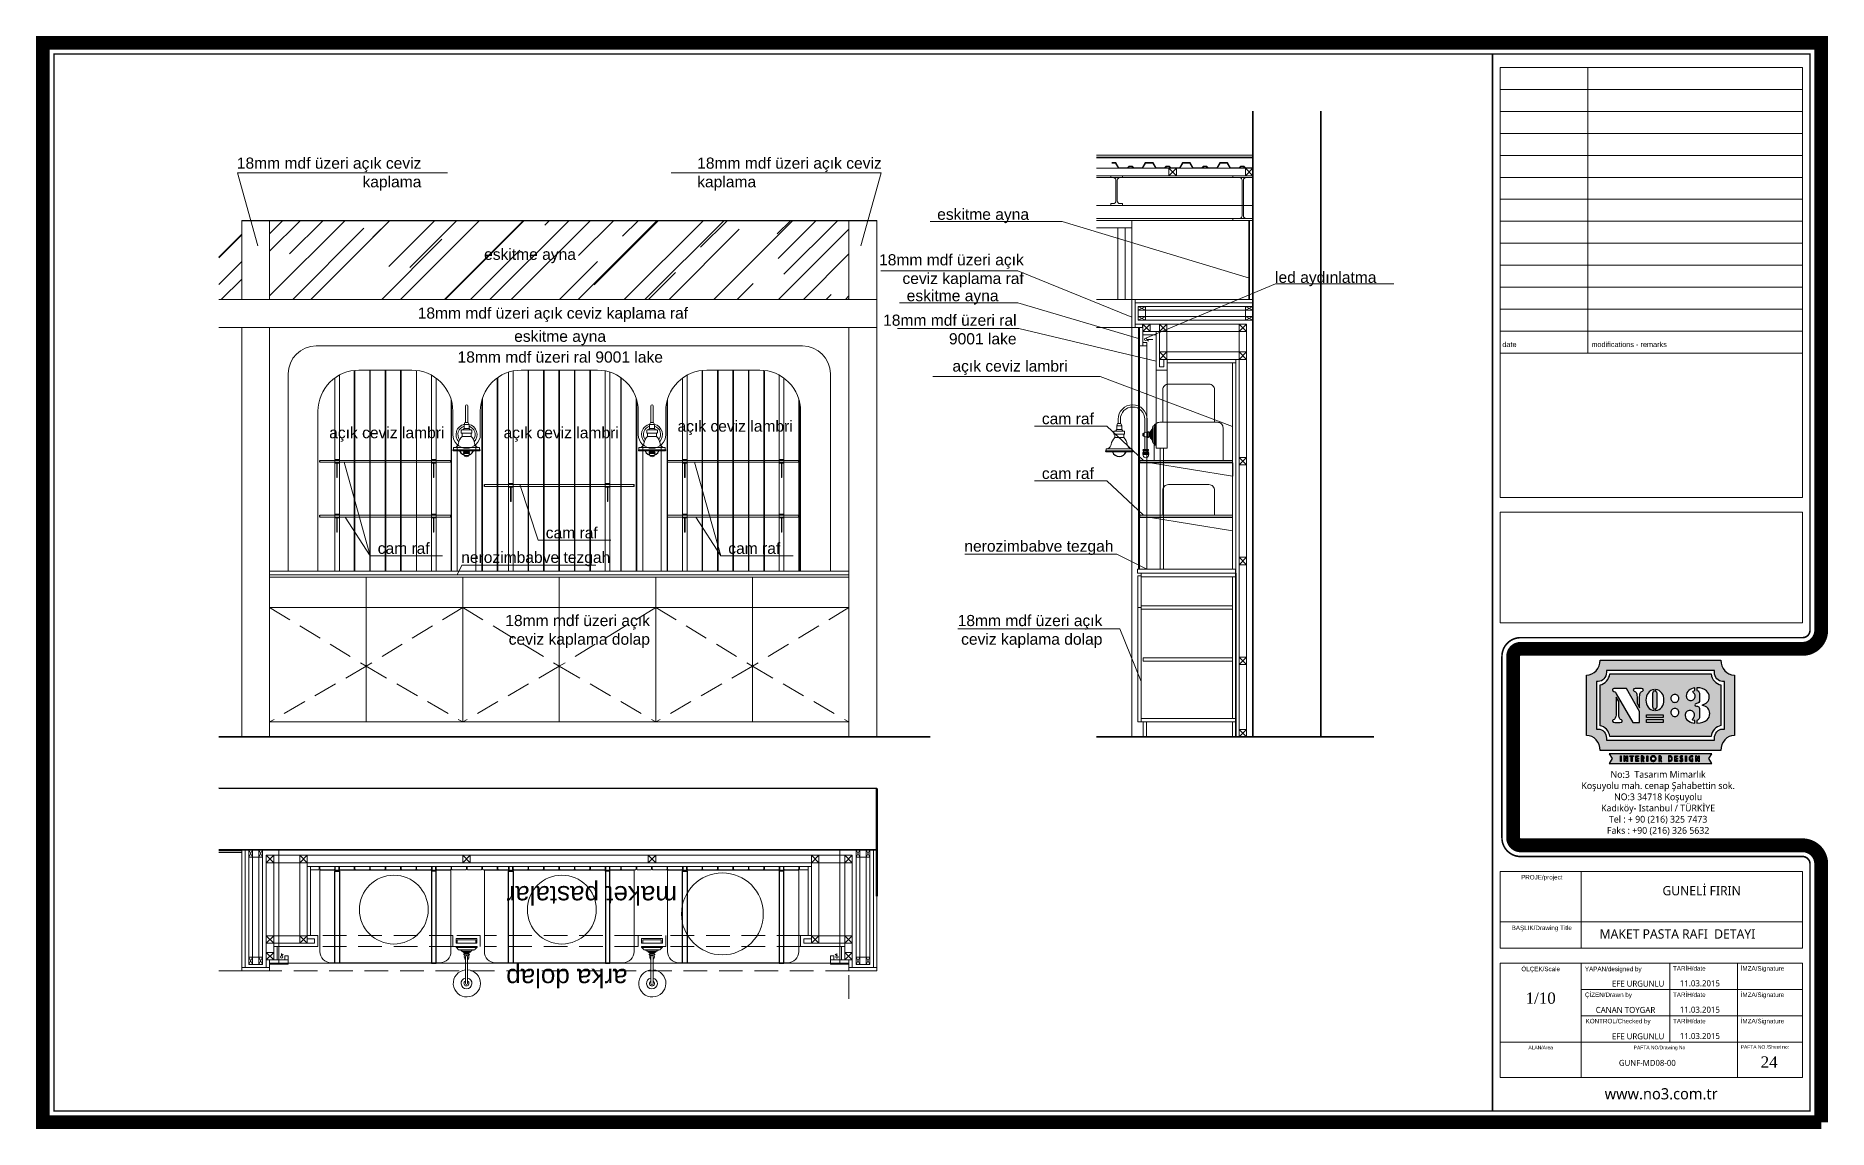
# Model space of a CAD drawing. Header units: millimetres. Extents: x 54215 to 67697, y 23496 to 56611.
# Drawn here: x 57501 to 58465, y 29437 to 30025 of the extents above; entities that cross this region are included whole.
import ezdxf
from ezdxf.enums import TextEntityAlignment as Align

# ---------------------------------------------------------------- set-up
doc = ezdxf.new("R2010")
doc.units = ezdxf.units.MM
doc.linetypes.add('DASHED', pattern=[19.05, 12.7, -6.35])
for name, color, linetype, lineweight in [('- 0.50', 30, 'Continuous', 50), ('no3_ahsap gorunus arka ince', 53, 'Continuous', 15), ('no3_ahsap gorunus arka kalın', 43, 'Continuous', 15), ('no3_ahsap gorunus on ince', 32, 'Continuous', 13), ('no3_cam gorunus on', 142, 'Continuous', 15), ('no3_cam kesit arka', 141, 'Continuous', 18), ('no3_cam kesit on', 131, 'Continuous', 18), ('no3_duvar kaplama', 8, 'Continuous', 0), ('no3_duvar mevcut', 4, 'Continuous', 35), ('no3_döşeme kaplama', 8, 'Continuous', 0), ('no3_kutu profil gorunus', 8, 'Continuous', 0), ('no3_kutuprofil kesit', 74, 'Continuous', 18), ('no3_lejand', 255, 'Continuous', 13), ('no3_mermer gorunus on', 31, 'Continuous', 15), ('no3_mermer kesit', 21, 'Continuous', 20), ('no3_mobilya aydınlatma', 50, 'Continuous', 13), ('no3_paslanmaz gorunus on', 163, 'Continuous', 15), ('no3_paslanmaz kesit arka', 145, 'Continuous', 20), ('no3_yazı duvar', 152, 'Continuous', 0), ('t_yazı', 154, 'Continuous', 25)]:
    doc.layers.add(name, color=color, linetype=linetype, lineweight=lineweight)
doc.layers.add('0 rölöve', color=7, linetype='Continuous', true_color=0xf1380e)
for name, color, linetype, lineweight, true_color in [('no3_ahsap kesit on', 7, 'Continuous', 20, 0xfca103), ('no3_alçıpan kesit', 7, 'Continuous', 20, 0xf5003d), ('no3_tefriş ön ince', 7, 'Continuous', 18, 0x8c1aff), ('no3_tefriş ön kalın', 7, 'Continuous', 20, 0x45008a)]:
    doc.layers.add(name, color=color, linetype=linetype, lineweight=lineweight, true_color=true_color)
doc.styles.add('ARIALT', font='arial.ttf', dxfattribs={"height": 10})
doc.styles.add('AT-ARIAL', font='arial.ttf')
doc.styles.get("Standard").update_dxf_attribs({"font": 'arial.ttf'})

msp = doc.modelspace()

# ---------------------------------------------------------------- texts
at = {"color": 7, "insert": (58396.576, 29565.344), "char_height": 4.995, "width": 125.12147, "attachment_point": 5}
msp.add_mtext('{\\fLucida Sans Unicode|b0|i0|c162|p34;GUNELİ FIRIN}', dxfattribs=at)
at = {"layer": 'no3_lejand', "linetype": 'Continuous', "style": 'ARIALT'}
for s, height, p in [('ALAN/Area', 1.8876, (58310.065, 29481.109)), ('PAFTA NO/Drawing No', 1.88759, (58373.922, 29481.109))]:
    msp.add_text(s, height=height, dxfattribs=at).set_placement(p, align=Align.MIDDLE_CENTER)
at = {"layer": 'no3_lejand', "color": 252, "attachment_point": 1, "style": 'AT-ARIAL'}
for s, insert, char_height, width in [('date', (58289.438, 29860.314), 2.8097, 11.29718), ('modifications - remarks', (58337.294, 29860.314), 2.80969, 59.99468)]:
    msp.add_mtext(s, dxfattribs=dict(at, insert=insert, char_height=char_height, width=width))
at = {"layer": 'no3_lejand', "color": 7}
for s, insert, char_height, width, attachment_point in [('{\\fLucida Sans Unicode|b0|i0|c162|p34;No:3  Tasarım Mimarlık\\PKoşuyolu mah. cenap Şahabettin sok.\\PNO:3 34718 Koşuyolu\\PKadıköy- Istanbul / TÜRKİYE\\PTel : + 90 (216) 325 7473\\PFaks : +90 (216) 326 5632}', (58373.186, 29612.412), 3.61246, 93.56152, 5), ('{\\fLucida Sans Unicode|b0|i0|c162|p34;MAKET PASTA RAFI  DETAYI}', (58383.572, 29542.099), 5.0173, 122.81536, 5), ('{\\fLucida Sans Unicode|b0|i0|c162|p34;EFE URGUNLU}', (58348.39, 29515.421), 3.21107, 122.81536, 4), ('{\\fLucida Sans Unicode|b0|i0|c162|p34;11.03.2015\\P}', (58384.834, 29515.577), 3.24, 123.92176, 4), ('{\\fGeorgia|b0|i0|c162|p18;1/10}', (58310.065, 29507.599), 6.02076, 122.81536, 5), ('{\\fLucida Sans Unicode|b0|i0|c162|p34;CANAN TOYGAR}', (58339.657, 29501.292), 3.24, 123.92176, 4), ('{\\fLucida Sans Unicode|b0|i0|c162|p34;11.03.2015\\P}', (58384.834, 29501.42), 3.24, 123.92176, 4), ('{\\fLucida Sans Unicode|b0|i0|c162|p34;EFE URGUNLU}', (58348.39, 29487.107), 3.21107, 122.81536, 4), ('{\\fLucida Sans Unicode|b0|i0|c162|p34;11.03.2015\\P}', (58384.834, 29487.263), 3.24, 123.92176, 4), ('{\\fLucida Sans Unicode|b0|i0|c162|p34;GUNF-MD08-00}', (58352.106, 29472.831), 3.21107, 122.81536, 4), ('{\\fGeorgia|b0|i0|c162|p18;24}', (58432.857, 29473.324), 6.02076, 122.81536, 5), ('{\\fLucida Sans Unicode|b0|i0|c162|p34;www.no3.com.tr}', (58374.825, 29456.197), 6.02076, 93.56152, 5)]:
    msp.add_mtext(s, dxfattribs=dict(at, insert=insert, char_height=char_height, width=width, attachment_point=attachment_point))
at = {"layer": 'no3_lejand', "char_height": 2.4083, "style": 'ARIALT'}
for s, insert, width, attachment_point in [('PROJE/project', (58310.64, 29573.829), 44.79424, 2), ('BAŞLIK/Drawing Title', (58310.64, 29546.62), 44.79424, 2), ('ÖLÇEK/Scale', (58310.065, 29524.524), 16.26855, 2), ('YAPAN/designed by', (58349.06, 29524.524), 44.79424, 2), ('TARİH/date', (58381.171, 29524.829), 18.31967, 1), ('İMZA/Signature', (58417.567, 29524.829), 18.31967, 1), ('ÇİZEN/Drawn by', (58346.483, 29510.672), 44.79424, 2), ('TARİH/date', (58381.171, 29510.672), 18.31967, 1), ('İMZA/Signature', (58417.567, 29510.672), 18.31967, 1), ('KONTROL/Checked by', (58334.188, 29496.515), 40.24224, 1), ('TARİH/date', (58381.171, 29496.515), 18.31967, 1), ('İMZA/Signature', (58417.567, 29496.515), 18.31967, 1)]:
    msp.add_mtext(s, dxfattribs=dict(at, insert=insert, width=width, attachment_point=attachment_point))
at = {"layer": 'no3_lejand', "linetype": 'Continuous', "insert": (58417.567, 29482.358), "char_height": 1.88759, "width": 45.2116, "attachment_point": 1, "style": 'ARIALT'}
msp.add_mtext('PAFTA NO /Sheet no:', dxfattribs=at)
at = {"layer": 'no3_yazı duvar', "char_height": 6}
for s, insert, width, attachment_point in [('18mm mdf üzeri açık ceviz kaplama', (57708.454, 29959.331), 123.68278, 3), ('18mm mdf üzeri açık ceviz kaplama', (57856.689, 29959.331), 123.68278, 1), ('eskitme ayna', (58035.076, 29931.867), 143.81258, 3), ('eskitme ayna', (57791.525, 29910.359), 143.81258, 3), ('18mm mdf üzeri açık \\Pceviz kaplama raf', (58032.23, 29907.393), 388.59869, 3), ('led aydınlatma', (58221.787, 29897.997), 143.81258, 3), ('eskitme ayna', (58018.656, 29888.133), 143.81258, 3), ('18mm mdf üzeri açık ceviz kaplama raf', (57851.79, 29878.748), 388.59869, 3), ('18mm mdf üzeri ral 9001 lake', (58028.347, 29874.936), 73.64992, 3), ('eskitme ayna', (57807.709, 29866.307), 143.81258, 3), ('18mm mdf üzeri ral 9001 lake', (57838.29, 29855.144), 204.36248, 3), ('açık ceviz lambri', (58055.821, 29850.306), 74.22313, 3), ('açık ceviz lambri', (57908.058, 29818.021), 74.22313, 3), ('cam raf', (58069.889, 29822.043), 74.22313, 3), ('açık ceviz lambri', (57720.833, 29814.506), 74.22313, 3), ('açık ceviz lambri', (57814.543, 29814.506), 74.22313, 3), ('cam raf', (58069.889, 29792.61), 74.22313, 3), ('cam raf', (57803.226, 29760.751), 74.22313, 3), ('cam raf', (57712.925, 29752.377), 74.22313, 3), ('cam raf', (57901.341, 29752.377), 74.22313, 3), ('nerozimbabve tezgah', (58080.43, 29753.562), 143.81258, 3), ('nerozimbabve tezgah', (57809.981, 29747.522), 143.81258, 3), ('18mm mdf üzeri açık ceviz kaplama dolap', (57831.312, 29713.546), 94.97843, 3), ('18mm mdf üzeri açık ceviz kaplama dolap', (58074.485, 29713.546), 94.97843, 3)]:
    msp.add_mtext(s, dxfattribs=dict(at, insert=insert, width=width, attachment_point=attachment_point))
at = {"layer": 't_yazı', "char_height": 10, "width": 307.91263, "attachment_point": 7, "rotation": 180}
for s, insert in [('maket pastalar', (57845.84, 29570.883)), ('arka dolap', (57819.286, 29526.417))]:
    msp.add_mtext(s, dxfattribs=dict(at, insert=insert))

# ---------------------------------------------------------------- blocks, each defined once
blk = doc.blocks.new('maket pasta kesit')
for p, q in [((56137.61, 26779.35), (56137.61, 26781.15)), ((56185.81, 26706.64), (56185.81, 26699.42))]:
    blk.add_line(p, q)
at = {"layer": '0 rölöve'}
for p, q in [((56187.61, 26559.35), (56187.61, 26649.35)), ((56187.61, 26647.35), (56187.61, 26559.35))]:
    blk.add_line(p, q, dxfattribs=at)
at = {"layer": 'no3_ahsap gorunus arka kalın'}
blk.add_line((56131.81, 26779.35), (56131.81, 26559.35), dxfattribs=at)
at = {"layer": 'no3_ahsap gorunus on ince'}
for p, q in [((56135.41, 26769.35), (56135.41, 26649.35)), ((56135.81, 26769.35), (56135.81, 26649.35)), ((56139.81, 26769.35), (56139.81, 26649.35)), ((56144.81, 26756.35), (56144.81, 26714.35)), ((56150.81, 26756.35), (56150.81, 26714.35)), ((56144.81, 26714.35), (56150.81, 26714.35)), ((56146.91, 26714.35), (56146.91, 26649.35)), ((56148.71, 26714.35), (56148.71, 26649.35))]:
    blk.add_line(p, q, dxfattribs=at)
at = {"layer": 'no3_ahsap kesit on'}
for p, q in [((56131.81, 26779.35), (56131.81, 26794.35)), ((56131.81, 26794.35), (56196.81, 26794.35)), ((56133.61, 26779.35), (56133.61, 26794.35)), ((56133.61, 26792.55), (56196.81, 26792.55)), ((56137.61, 26779.35), (56137.61, 26769.35)), ((56137.61, 26777.15), (56146.61, 26777.15)), ((56137.61, 26775.35), (56144.81, 26775.35)), ((56135.81, 26769.35), (56139.81, 26769.35)), ((56139.81, 26771.15), (56137.61, 26771.15)), ((56139.81, 26769.35), (56139.81, 26771.15)), ((56149.01, 26762.15), (56187.61, 26762.15)), ((56187.61, 26762.15), (56187.61, 26559.35)), ((56187.61, 26762.15), (56187.61, 26559.35)), ((56187.61, 26762.15), (56189.41, 26762.15)), ((56189.41, 26762.15), (56189.41, 26559.35)), ((56150.81, 26760.35), (56187.61, 26760.35)), ((56185.81, 26760.35), (56185.81, 26649.35)), ((56134.81, 26647.35), (56187.61, 26647.35)), ((56136.81, 26647.35), (56187.61, 26647.35)), ((56136.81, 26647.35), (56136.81, 26645.35)), ((56136.81, 26645.35), (56187.61, 26645.35)), ((56135.01, 26628.85), (56136.81, 26628.85)), ((56136.81, 26629.75), (56185.81, 26629.75)), ((56136.81, 26627.95), (56185.81, 26627.95)), ((56137.81, 26601.73), (56185.81, 26601.73)), ((56137.81, 26599.93), (56137.81, 26601.73)), ((56137.81, 26599.93), (56185.81, 26599.93)), ((56136.81, 26567.35), (56136.81, 26569.15)), ((56136.81, 26569.15), (56187.61, 26569.15)), ((56187.61, 26567.35), (56136.81, 26567.35)), ((56137.91, 26567.35), (56137.91, 26559.35)), ((56139.71, 26567.35), (56139.71, 26559.35)), ((56185.81, 26567.35), (56185.81, 26559.35)), ((56187.61, 26567.35), (56187.61, 26559.35))]:
    blk.add_line(p, q, dxfattribs=at)
for points in [[(56196.81, 26836.85), (56195.01, 26836.85), (56195.01, 26794.35), (56196.81, 26794.35)], [(56136.81, 26645.85), (56135.01, 26645.85), (56135.01, 26567.35), (56136.81, 26567.35)], [(56187.61, 26645.35), (56185.81, 26645.35), (56185.81, 26569.15), (56187.61, 26569.15)]]:
    blk.add_lwpolyline(points, close=True, dxfattribs=at)
for points in [[(56137.61, 26779.35), (56131.81, 26779.35), (56131.81, 26794.35)], [(56137.61, 26781.15), (56133.61, 26781.15), (56133.61, 26794.35)], [(56144.81, 26777.15), (56144.81, 26756.35), (56150.81, 26756.35), (56150.81, 26762.15)], [(56146.61, 26777.15), (56146.61, 26758.15), (56149.01, 26758.15), (56149.01, 26762.15)]]:
    blk.add_lwpolyline(points, dxfattribs=at)
at = {"layer": 'no3_alçıpan kesit'}
blk.add_line((56135.81, 26779.35), (56135.81, 26769.35), dxfattribs=at)
at = {"layer": 'no3_cam kesit arka'}
for points in [[(56195.01, 26836.85), (56194.61, 26836.85), (56194.61, 26794.35), (56195.01, 26794.35)], [(56135.81, 26779.35), (56135.81, 26769.35), (56135.41, 26769.35), (56135.41, 26779.35)]]:
    blk.add_lwpolyline(points, close=True, dxfattribs=at)
at = {"layer": 'no3_cam kesit on'}
for points in [[(56136.01, 26706.87), (56185.81, 26706.87), (56185.81, 26707.87), (56136.01, 26707.87)], [(56136.01, 26677.38), (56185.81, 26677.38), (56185.81, 26678.38), (56136.01, 26678.38)]]:
    blk.add_lwpolyline(points, close=True, dxfattribs=at)
at = {"layer": 'no3_kutu profil gorunus'}
for p, q in [((56139.11, 26790.55), (56192.81, 26790.55)), ((56135.11, 26788.55), (56135.11, 26785.15)), ((56139.11, 26783.15), (56192.81, 26783.15)), ((56146.61, 26781.15), (56146.61, 26762.15)), ((56189.41, 26781.15), (56189.41, 26762.15)), ((56193.41, 26781.15), (56193.41, 26559.35)), ((56150.61, 26777.15), (56189.41, 26777.15)), ((56150.61, 26777.15), (56150.61, 26766.15)), ((56150.61, 26766.15), (56189.41, 26766.15))]:
    blk.add_line(p, q, dxfattribs=at)
blk.add_lwpolyline([(56139.11, 26788.55), (56139.11, 26785.15), (56192.81, 26785.15), (56192.81, 26788.55)], close=True, dxfattribs=at)
blk.add_lwpolyline([(56141.61, 26781.15), (56193.41, 26781.15)], dxfattribs=at)
at = {"layer": 'no3_kutuprofil kesit'}
for p, q in [((56139.11, 26790.55), (56135.11, 26788.55)), ((56139.11, 26788.55), (56135.11, 26790.55)), ((56196.81, 26790.55), (56192.81, 26788.55)), ((56196.81, 26788.55), (56192.81, 26790.55)), ((56139.11, 26785.15), (56135.11, 26783.15)), ((56139.11, 26783.15), (56135.11, 26785.15)), ((56141.61, 26781.15), (56137.61, 26777.15)), ((56141.61, 26777.15), (56137.61, 26781.15)), ((56150.61, 26781.15), (56146.61, 26777.15)), ((56150.61, 26777.15), (56146.61, 26781.15)), ((56193.41, 26781.15), (56189.41, 26777.15)), ((56193.41, 26777.15), (56189.41, 26781.15)), ((56196.81, 26785.15), (56192.81, 26783.15)), ((56196.81, 26783.15), (56192.81, 26785.15)), ((56150.61, 26766.15), (56146.61, 26762.15)), ((56150.61, 26762.15), (56146.61, 26766.15)), ((56193.41, 26766.15), (56189.41, 26762.15)), ((56193.41, 26762.15), (56189.41, 26766.15)), ((56136.01, 26708.37), (56135.81, 26708.37)), ((56135.81, 26708.37), (56135.81, 26706.64)), ((56135.81, 26706.64), (56185.81, 26706.64)), ((56136.01, 26706.87), (56136.01, 26708.37)), ((56185.81, 26706.87), (56136.01, 26706.87)), ((56185.81, 26699.42), (56141.81, 26706.64)), ((56193.41, 26709.48), (56189.41, 26705.48)), ((56193.41, 26705.48), (56189.41, 26709.48)), ((56136.01, 26678.88), (56135.81, 26678.88)), ((56135.81, 26678.88), (56135.81, 26677.15)), ((56135.81, 26677.15), (56185.81, 26677.15)), ((56136.01, 26677.38), (56136.01, 26678.88)), ((56185.81, 26677.38), (56136.01, 26677.38)), ((56185.81, 26669.93), (56141.81, 26677.15)), ((56193.41, 26655.82), (56189.41, 26651.82)), ((56193.41, 26651.82), (56189.41, 26655.82)), ((56193.41, 26602.15), (56189.41, 26598.15)), ((56193.41, 26598.15), (56189.41, 26602.15)), ((56193.41, 26563.35), (56189.41, 26559.35)), ((56193.41, 26559.35), (56189.41, 26563.35))]:
    blk.add_line(p, q, dxfattribs=at)
for points in [[(56139.11, 26790.55), (56139.11, 26788.55), (56135.11, 26788.55), (56135.11, 26790.55)], [(56196.81, 26790.55), (56196.81, 26788.55), (56192.81, 26788.55), (56192.81, 26790.55)], [(56139.11, 26785.15), (56139.11, 26783.15), (56135.11, 26783.15), (56135.11, 26785.15)], [(56141.61, 26781.15), (56141.61, 26777.15), (56137.61, 26777.15), (56137.61, 26781.15)], [(56150.61, 26781.15), (56150.61, 26777.15), (56146.61, 26777.15), (56146.61, 26781.15)], [(56193.41, 26781.15), (56193.41, 26777.15), (56189.41, 26777.15), (56189.41, 26781.15)], [(56196.81, 26785.15), (56196.81, 26783.15), (56192.81, 26783.15), (56192.81, 26785.15)], [(56150.61, 26766.15), (56150.61, 26762.15), (56146.61, 26762.15), (56146.61, 26766.15)], [(56193.41, 26766.15), (56193.41, 26762.15), (56189.41, 26762.15), (56189.41, 26766.15)], [(56193.41, 26709.48), (56193.41, 26705.48), (56189.41, 26705.48), (56189.41, 26709.48)], [(56193.41, 26655.82), (56193.41, 26651.82), (56189.41, 26651.82), (56189.41, 26655.82)], [(56193.41, 26602.15), (56193.41, 26598.15), (56189.41, 26598.15), (56189.41, 26602.15)], [(56193.41, 26563.35), (56193.41, 26559.35), (56189.41, 26559.35), (56189.41, 26563.35)]]:
    blk.add_lwpolyline(points, close=True, dxfattribs=at)
at = {"layer": 'no3_mermer kesit'}
for p, q in [((56187.61, 26649.35), (56134.81, 26649.35)), ((56134.81, 26649.35), (56134.81, 26647.35))]:
    blk.add_line(p, q, dxfattribs=at)
at = {"layer": 'no3_mobilya aydınlatma'}
for q in [(56140.71, 26771.94), (56143.08, 26772.84)]:
    blk.add_line((56139.81, 26772.84), q, dxfattribs=at)
blk.add_circle((56139.2, 26772.84), 0.615, dxfattribs=at)
at = {"layer": 'no3_tefriş ön ince'}
for points in [[(56148.39, 26728.37), (56176.23, 26728.37), (56176.23, 26745.87, 0.414214), (56173.23, 26748.87), (56151.39, 26748.87, 0.414214), (56148.39, 26745.87)], [(56143.81, 26707.87), (56180.81, 26707.87), (56180.81, 26725.37, 0.414214), (56177.81, 26728.37), (56146.81, 26728.37, 0.414214), (56143.81, 26725.37)], [(56148.39, 26678.36), (56176.23, 26678.36), (56176.23, 26691.86, 0.414214), (56173.23, 26694.86), (56151.39, 26694.86, 0.414214), (56148.39, 26691.86)]]:
    blk.add_lwpolyline(points, format="xyb", close=True, dxfattribs=at)
blk = doc.blocks.new('adwetjö')
blk.add_arc((56042.09, 26767.61), 4, 202.18452, 337.81548)
at = {"layer": 'no3_mobilya aydınlatma'}
for p, q in [((56041.24, 26781.4), (56040.75, 26780.22)), ((56042.95, 26781.4), (56041.24, 26781.4)), ((56041.49, 26781.4), (56041.49, 26783.66)), ((56042.69, 26781.4), (56041.49, 26781.4)), ((56042.69, 26781.4), (56042.69, 26783.66)), ((56042.95, 26781.4), (56043.44, 26780.22)), ((56055.86, 26776.56), (56055.86, 26783.66)), ((56057.06, 26776.51), (56057.06, 26783.66)), ((56061.91, 26781.09), (56061.37, 26781.09)), ((56061.37, 26769.8), (56061.37, 26781.09)), ((56061.91, 26781.09), (56061.91, 26769.8)), ((56039.68, 26775.59), (56039.68, 26773.84)), ((56039.68, 26773.84), (56044.49, 26773.84)), ((56040.75, 26778.18), (56040.16, 26777.32)), ((56040.75, 26780.22), (56043.44, 26780.22)), ((56040.75, 26780.22), (56040.75, 26778.18)), ((56040.75, 26778.18), (56043.44, 26778.18)), ((56043.44, 26780.22), (56043.44, 26778.18)), ((56043.44, 26778.18), (56044.02, 26777.32)), ((56044.49, 26775.59), (56044.49, 26773.84)), ((56055.11, 26776.28), (56054.82, 26775.98)), ((56054.82, 26775.98), (56054.82, 26774.9)), ((56055.11, 26774.61), (56054.82, 26774.9)), ((56055.5, 26776.28), (56055.11, 26776.28)), ((56055.11, 26776.28), (56055.11, 26774.61)), ((56055.11, 26774.61), (56055.5, 26774.61)), ((56055.5, 26776.28), (56055.5, 26774.61)), ((56055.86, 26767.34), (56055.86, 26774.32)), ((56057.06, 26767.34), (56057.06, 26774.38)), ((56057.38, 26776.73), (56057.38, 26774.16)), ((56058.23, 26776.58), (56058.23, 26774.32)), ((56058.66, 26776.67), (56058.66, 26774.29)), ((56058.82, 26777.11), (56058.73, 26777.11)), ((56058.73, 26777.11), (56058.73, 26773.78)), ((56058.73, 26773.78), (56058.82, 26773.78)), ((56058.82, 26773.78), (56058.82, 26777.11)), ((56059.19, 26777.55), (56059.03, 26777.55)), ((56059.03, 26777.55), (56059.03, 26773.34)), ((56059.03, 26773.34), (56059.19, 26773.34)), ((56059.19, 26777.55), (56059.19, 26773.34)), ((56059.87, 26772.53), (56059.87, 26778.35)), ((56060.12, 26779.82), (56060.12, 26771.07)), ((56034.74, 26766.5), (56034.74, 26766.32)), ((56049.43, 26766.32), (56034.74, 26766.32)), ((56034.86, 26766.32), (56034.86, 26766.1)), ((56049.31, 26766.1), (56034.86, 26766.1)), ((56035.05, 26766.7), (56034.94, 26766.7)), ((56035.05, 26767.86), (56049.12, 26767.86)), ((56035.05, 26767.86), (56035.05, 26766.7)), ((56035.05, 26766.7), (56049.12, 26766.7)), ((56049.12, 26767.86), (56049.12, 26766.7)), ((56049.12, 26766.7), (56049.23, 26766.7)), ((56049.31, 26766.32), (56049.31, 26766.1)), ((56049.43, 26766.5), (56049.43, 26766.32)), ((56054.86, 26765.62), (56057.83, 26765.62)), ((56054.86, 26765.19), (56057.83, 26765.19)), ((56054.95, 26766.1), (56057.75, 26766.1)), ((56054.95, 26765.84), (56057.75, 26765.84)), ((56054.95, 26764.68), (56057.78, 26764.68)), ((56054.95, 26764.68), (56054.95, 26764.26)), ((56054.99, 26765.84), (56054.99, 26765.62)), ((56057.62, 26767.34), (56055.07, 26767.34)), ((56055.07, 26766.88), (56057.62, 26766.88)), ((56055.16, 26766.88), (56055.16, 26766.1)), ((56057.54, 26766.88), (56057.54, 26766.1)), ((56057.69, 26765.84), (56057.69, 26765.62)), ((56057.78, 26764.68), (56057.78, 26764.26)), ((56061.91, 26769.8), (56061.37, 26769.8))]:
    blk.add_line(p, q, dxfattribs=at)
blk.add_lwpolyline([(56039.52, 26777.32), (56044.65, 26777.32, -0.414214), (56044.95, 26777.02), (56044.95, 26775.89, -0.414214), (56044.65, 26775.59), (56039.52, 26775.59, -0.414214), (56039.22, 26775.89), (56039.22, 26777.02, -0.414214)], format="xyb", close=True, dxfattribs=at)
for centre, radius, start, end in [((56049.28, 26783.66), 7.78, 360, 180), ((56049.28, 26783.66), 6.58, 360, 180), ((56058.48, 26782.67), 3.29, 299.99745, 331.36583), ((56044.45, 26768.98), 6.81, 134.424, 170.40738), ((56039.72, 26768.98), 6.81, 9.59262, 45.576), ((56056.41, 26775.48), 1.21, 44.2574, 138.74365), ((56056.41, 26775.4), 1.21, 221.25635, 315.7426), ((56057.32, 26776.37), 0.0577, 223.14919, 355.81988), ((56057.32, 26774.52), 0.0577, 4.18012, 136.85081), ((56057.64, 26776.7), 0.267, 97.57979, 173.36876), ((56057.64, 26774.19), 0.267, 186.63124, 262.42021), ((56057.63, 26776.72), 0.241, 25.32591, 96.438), ((56057.63, 26774.16), 0.241, 263.562, 334.67409), ((56058.57, 26777.19), 0.808, 206.93869, 231.18627), ((56058.57, 26773.7), 0.808, 128.81373, 153.06131), ((56058.15, 26776.66), 0.123, 228.78756, 314.38503), ((56058.15, 26774.23), 0.123, 45.61497, 131.21244), ((56058.36, 26776.58), 0.123, 69.46627, 183.98574), ((56058.36, 26774.31), 0.123, 176.01426, 290.53373), ((56058.34, 26776.52), 0.18, 19.98539, 71.29057), ((56058.34, 26774.37), 0.18, 288.70943, 340.01461), ((56058.58, 26776.61), 0.0765, 202.58074, 350.81612), ((56058.58, 26774.28), 0.0765, 9.18388, 157.41926), ((56059.55, 26776.75), 0.893, 156.29856, 179.99588), ((56057.89, 26776.69), 0.772, 353.47832, 4.44497), ((56057.89, 26774.2), 0.772, 355.55503, 6.52168), ((56059.55, 26774.14), 0.893, 180.00412, 203.70144), ((56059.42, 26777.09), 0.606, 130.61559, 178.13724), ((56059.42, 26773.8), 0.606, 181.86276, 229.38441), ((56060.22, 26777.37), 1.04, 109.6455, 170.49604), ((56060.22, 26773.51), 1.04, 189.50396, 250.3545), ((56063.2, 26778.53), 3.34, 157.25382, 182.96431), ((56063.2, 26772.36), 3.34, 177.03569, 202.74618), ((56034.94, 26766.5), 0.2, 90, 180), ((56035.28, 26770.31), 2.46, 264.75497, 355.28797), ((56048.89, 26770.31), 2.46, 184.71203, 275.24503), ((56049.23, 26766.5), 0.2, 0, 90), ((56055, 26764.96), 0.275, 121.63271, 260.10479), ((56055.1, 26765.41), 0.329, 139.00845, 220.99155), ((56054.97, 26765.97), 0.133, 97.61539, 262.38461), ((56055.07, 26767.11), 0.233, 90, 270), ((56056.37, 26764.36), 1.42, 184.14704, 355.85296), ((56057.62, 26767.11), 0.233, 270, 90), ((56057.69, 26764.96), 0.275, 279.89521, 58.36729), ((56057.73, 26765.97), 0.133, 277.61539, 82.38461), ((56057.58, 26765.41), 0.329, 319.00845, 40.99155), ((56058.48, 26768.22), 3.29, 28.63417, 60.00255)]:
    blk.add_arc(centre, radius, start, end, dxfattribs=at)
blk = doc.blocks.new('atyfön')
blk.add_arc((56036.77, 26714.51), 4, 202.18452, 337.81548)
at = {"layer": 'no3_mobilya aydınlatma'}
for p, q in [((56036.18, 26728.3), (56036.18, 26737.15)), ((56037.38, 26728.3), (56037.38, 26737.15)), ((56035.43, 26725.08), (56034.85, 26724.21)), ((56035.93, 26728.3), (56035.43, 26727.12)), ((56035.43, 26727.12), (56038.13, 26727.12)), ((56035.43, 26727.12), (56035.43, 26725.08)), ((56035.43, 26725.08), (56038.13, 26725.08)), ((56037.64, 26728.3), (56035.93, 26728.3)), ((56037.38, 26728.3), (56036.18, 26728.3)), ((56037.64, 26728.3), (56038.13, 26727.12)), ((56038.13, 26727.12), (56038.13, 26725.08)), ((56038.13, 26725.08), (56038.71, 26724.21)), ((56029.74, 26713.6), (56029.63, 26713.6)), ((56029.74, 26714.76), (56043.81, 26714.76)), ((56029.74, 26714.76), (56029.74, 26713.6)), ((56029.74, 26713.6), (56043.81, 26713.6)), ((56034.37, 26722.49), (56034.37, 26720.73)), ((56034.37, 26720.73), (56039.18, 26720.73)), ((56039.18, 26722.49), (56039.18, 26720.73)), ((56043.81, 26714.76), (56043.81, 26713.6)), ((56043.81, 26713.6), (56043.92, 26713.6)), ((56029.43, 26713.4), (56029.43, 26713.21)), ((56044.12, 26713.21), (56029.43, 26713.21)), ((56029.55, 26713.21), (56029.55, 26713)), ((56044, 26713), (56029.55, 26713)), ((56035.28, 26712.52), (56038.26, 26712.52)), ((56035.28, 26712.09), (56038.26, 26712.09)), ((56035.38, 26713), (56038.18, 26713)), ((56035.38, 26712.73), (56038.18, 26712.73)), ((56035.38, 26711.58), (56038.21, 26711.58)), ((56035.38, 26711.58), (56035.38, 26711.16)), ((56035.42, 26712.73), (56035.42, 26712.52)), ((56038.12, 26712.73), (56038.12, 26712.52)), ((56038.21, 26711.58), (56038.21, 26711.16)), ((56044, 26713.21), (56044, 26713)), ((56044.12, 26713.4), (56044.12, 26713.21))]:
    blk.add_line(p, q, dxfattribs=at)
blk.add_lwpolyline([(56034.21, 26724.21), (56039.34, 26724.21, -0.414214), (56039.64, 26723.91), (56039.64, 26722.79, -0.414214), (56039.34, 26722.49), (56034.21, 26722.49, -0.414214), (56033.91, 26722.79), (56033.91, 26723.91, -0.414214)], format="xyb", close=True, dxfattribs=at)
for centre, radius, start, end in [((56036.78, 26737.15), 0.6, 0, 180), ((56036.77, 26721.74), 5.65, 103.17764, 222.90819), ((56036.77, 26721.74), 4.65, 106.75076, 217.00107), ((56036.77, 26721.74), 5.65, 317.09181, 76.64087), ((56036.77, 26721.74), 4.65, 322.99893, 73.04687), ((56029.63, 26713.4), 0.2, 90, 180), ((56029.97, 26717.21), 2.46, 264.75497, 355.28797), ((56039.14, 26715.87), 6.81, 134.424, 170.40738), ((56034.41, 26715.87), 6.81, 9.59262, 45.576), ((56043.58, 26717.21), 2.46, 184.71203, 275.24503), ((56043.92, 26713.4), 0.2, 0, 90), ((56035.43, 26711.85), 0.275, 121.63271, 260.10479), ((56035.53, 26712.3), 0.329, 139.00845, 220.99155), ((56035.39, 26712.87), 0.133, 97.61539, 262.38461), ((56036.79, 26711.26), 1.42, 184.14704, 355.85296), ((56038.11, 26711.85), 0.275, 279.89521, 58.36729), ((56038.16, 26712.87), 0.133, 277.61539, 82.38461), ((56038.01, 26712.3), 0.329, 319.00845, 40.99155)]:
    blk.add_arc(centre, radius, start, end, dxfattribs=at)
blk = doc.blocks.new('dset')
at = {"layer": 'no3_mobilya aydınlatma'}
for p, q in [((56088.03, 26695.47), (56088.03, 26686.72)), ((56089.81, 26696.74), (56089.27, 26696.74)), ((56089.27, 26685.44), (56089.27, 26696.74)), ((56089.81, 26696.74), (56089.81, 26685.44)), ((56084.31, 26691.73), (56069.99, 26691.73)), ((56069.99, 26690.53), (56084.31, 26690.53)), ((56083.02, 26690.25), (56082.74, 26690.53)), ((56083.02, 26691.93), (56082.82, 26691.73)), ((56083.4, 26691.93), (56083.02, 26691.93)), ((56083.02, 26691.93), (56083.02, 26691.73)), ((56083.02, 26690.53), (56083.02, 26690.25)), ((56083.02, 26690.25), (56083.4, 26690.25)), ((56083.4, 26691.93), (56083.4, 26691.73)), ((56083.4, 26690.53), (56083.4, 26690.25)), ((56085.28, 26692.38), (56085.28, 26689.81)), ((56086.13, 26692.22), (56086.13, 26689.97)), ((56086.56, 26692.32), (56086.56, 26689.94)), ((56086.72, 26692.75), (56086.64, 26692.75)), ((56086.64, 26692.75), (56086.64, 26689.43)), ((56086.64, 26689.43), (56086.72, 26689.43)), ((56086.72, 26689.43), (56086.72, 26692.75)), ((56087.09, 26693.19), (56086.93, 26693.19)), ((56086.93, 26693.19), (56086.93, 26688.99)), ((56086.93, 26688.99), (56087.09, 26688.99)), ((56087.09, 26693.19), (56087.09, 26688.99)), ((56087.77, 26688.18), (56087.77, 26694)), ((56089.81, 26685.44), (56089.27, 26685.44))]:
    blk.add_line(p, q, dxfattribs=at)
for centre, radius, start, end in [((56069.99, 26690.92), 7.31, 6.4046, 356.98368), ((56091.11, 26694.17), 3.34, 157.25382, 182.96431), ((56086.38, 26698.32), 3.29, 299.99745, 331.36583), ((56069.99, 26691.13), 2.91, 11.89673, 348.10327), ((56069.99, 26691.13), 1.35, 26.4403, 333.5597), ((56069.99, 26691.13), 0.6, 90, 270), ((56084.31, 26691.13), 1.21, 44.2574, 138.74365), ((56084.31, 26691.05), 1.21, 221.25635, 315.7426), ((56084.31, 26691.13), 0.6, 270, 90), ((56085.22, 26692.02), 0.0577, 223.14919, 355.81988), ((56085.22, 26690.17), 0.0577, 4.18012, 136.85081), ((56085.54, 26692.34), 0.267, 97.57979, 173.36876), ((56085.54, 26689.84), 0.267, 186.63124, 262.42021), ((56085.54, 26692.37), 0.241, 25.32591, 96.438), ((56085.54, 26689.81), 0.241, 263.562, 334.67409), ((56086.47, 26692.84), 0.808, 206.93869, 231.18627), ((56086.47, 26689.34), 0.808, 128.81373, 153.06131), ((56086.05, 26692.3), 0.123, 228.78756, 314.38503), ((56086.05, 26689.88), 0.123, 45.61497, 131.21244), ((56086.26, 26692.22), 0.123, 69.46627, 183.98574), ((56086.26, 26689.96), 0.123, 176.01426, 290.53373), ((56086.24, 26692.17), 0.18, 19.98539, 71.29057), ((56086.24, 26690.02), 0.18, 288.70943, 340.01461), ((56086.48, 26692.26), 0.0765, 202.58074, 350.81612), ((56086.48, 26689.92), 0.0765, 9.18388, 157.41926), ((56087.45, 26692.39), 0.893, 156.29856, 179.99588), ((56085.79, 26692.33), 0.772, 353.47832, 4.44497), ((56085.79, 26689.85), 0.772, 355.55503, 6.52168), ((56087.45, 26689.79), 0.893, 180.00412, 203.70144), ((56087.33, 26692.73), 0.606, 130.61559, 178.13724), ((56087.33, 26689.45), 0.606, 181.86276, 229.38441), ((56088.12, 26693.02), 1.04, 109.6455, 170.49604), ((56088.12, 26689.16), 1.04, 189.50396, 250.3545), ((56091.11, 26688.01), 3.34, 177.03569, 202.74618), ((56086.38, 26683.86), 3.29, 28.63417, 60.00255)]:
    blk.add_arc(centre, radius, start, end, dxfattribs=at)

# ---------------------------------------------------------------- hatches: boundary and pattern name
at = {"true_color": 0xe74a37}
h = msp.add_hatch(color=13, dxfattribs=at)
h.dxf.hatch_style = 1
edge = h.paths.add_edge_path()
edge.add_spline(control_points=[(58414.091, 29681.224), (58410.089, 29681.237), (58406.846, 29684.86), (58406.846, 29689.327), (58406.845, 29689.326), (58406.844, 29689.326), (58406.843, 29689.326), (58406.843, 29689.326), (58406.843, 29689.327), (58406.843, 29689.327), (58406.843, 29689.327), (58341.988, 29689.327), (58341.988, 29689.327), (58341.988, 29689.327), (58341.988, 29689.28), (58341.988, 29689.28), (58341.965, 29684.834), (58338.734, 29681.237), (58334.745, 29681.224), (58334.745, 29681.224), (58334.634, 29681.224), (58334.634, 29681.224), (58334.634, 29681.224), (58334.634, 29648.814), (58334.634, 29648.814), (58334.634, 29648.814), (58334.724, 29648.814), (58334.724, 29648.814), (58334.724, 29648.814), (58334.724, 29648.814), (58334.724, 29648.814), (58338.737, 29648.814), (58341.989, 29645.184), (58341.989, 29640.708), (58341.989, 29640.708), (58341.991, 29640.708), (58341.991, 29640.708), (58341.991, 29640.708), (58341.991, 29640.695), (58341.991, 29640.695), (58341.991, 29640.695), (58406.845, 29640.695), (58406.845, 29640.695), (58406.845, 29640.695), (58406.845, 29640.708), (58406.845, 29640.708), (58406.845, 29640.708), (58406.848, 29640.708), (58406.848, 29640.708), (58406.848, 29645.184), (58410.1, 29648.814), (58414.113, 29648.814), (58414.113, 29648.814), (58414.113, 29648.814), (58414.113, 29648.814), (58414.113, 29648.814), (58414.197, 29648.814), (58414.197, 29648.814), (58414.197, 29648.814), (58414.197, 29681.224), (58414.197, 29681.224), (58414.197, 29681.224), (58414.091, 29681.224), (58414.091, 29681.224)], knot_values=[0, 0, 0, 0, 1, 1, 1, 2, 2, 2, 3, 3, 3, 4, 4, 4, 5, 5, 5, 6, 6, 6, 7, 7, 7, 8, 8, 8, 9, 9, 9, 10, 10, 10, 11, 11, 11, 12, 12, 12, 13, 13, 13, 14, 14, 14, 15, 15, 15, 16, 16, 16, 17, 17, 17, 18, 18, 18, 19, 19, 19, 20, 20, 20, 21, 21, 21, 21], degree=3, periodic=0)
edge = h.paths.add_edge_path(flags=16)
edge.add_spline(control_points=[(58408.822, 29652.255), (58408.822, 29652.255), (58407.825, 29652.255), (58407.825, 29652.255), (58405.418, 29652.255), (58403.46, 29650.02), (58403.46, 29647.275), (58403.46, 29647.275), (58403.458, 29646.339), (58403.458, 29646.339), (58403.458, 29646.339), (58402.522, 29646.329), (58402.522, 29646.329), (58402.522, 29646.329), (58345.376, 29646.34), (58345.376, 29646.34), (58345.376, 29646.34), (58345.376, 29647.275), (58345.376, 29647.275), (58345.376, 29650.021), (58343.417, 29652.255), (58341.009, 29652.255), (58341.009, 29652.255), (58340.074, 29652.255), (58340.074, 29652.255), (58340.074, 29652.255), (58340.074, 29677.772), (58340.074, 29677.772), (58340.074, 29677.772), (58341.023, 29677.779), (58341.023, 29677.779), (58343.408, 29677.786), (58345.361, 29680.006), (58345.375, 29682.727), (58345.375, 29682.727), (58345.375, 29683.692), (58345.375, 29683.692), (58345.375, 29683.692), (58387.949, 29683.692), (58387.949, 29683.692), (58396.209, 29683.692), (58403.46, 29683.695), (58403.46, 29683.695), (58403.46, 29683.695), (58403.46, 29682.757), (58403.46, 29682.757), (58403.46, 29682.757), (58403.458, 29682.757), (58403.458, 29682.757), (58403.458, 29680.019), (58405.412, 29677.786), (58407.812, 29677.779), (58407.812, 29677.779), (58408.822, 29677.779), (58408.822, 29677.779), (58408.822, 29677.779), (58408.822, 29652.255), (58408.822, 29652.255)], knot_values=[0, 0, 0, 0, 1, 1, 1, 2, 2, 2, 3, 3, 3, 4, 4, 4, 5, 5, 5, 6, 6, 6, 7, 7, 7, 8, 8, 8, 9, 9, 9, 10, 10, 10, 11, 11, 11, 12, 12, 12, 13, 13, 13, 14, 14, 14, 15, 15, 15, 16, 16, 16, 17, 17, 17, 18, 18, 18, 19, 19, 19, 19], degree=3, periodic=0)
h = msp.add_hatch(color=13, dxfattribs=at)
h.dxf.hatch_style = 1
edge = h.paths.add_edge_path()
edge.add_spline(control_points=[(58406.952, 29665.017), (58406.952, 29670.496), (58406.952, 29675.976), (58406.952, 29675.976), (58404.204, 29676.402), (58402.024, 29678.804), (58401.646, 29681.822)], knot_values=[8, 8, 8, 8, 8.5, 8.5, 8.5, 9.5, 9.5, 9.5, 9.5], degree=3, periodic=0)
edge.add_spline(control_points=[(58401.646, 29681.822), (58401.646, 29681.822), (58347.187, 29681.822), (58347.187, 29681.822), (58346.81, 29678.832), (58344.664, 29676.447), (58341.96, 29675.988)], knot_values=[6, 6, 6, 6, 7, 7, 7, 8, 8, 8, 8], degree=3, periodic=0)
edge.add_spline(control_points=[(58341.96, 29675.988), (58341.96, 29675.988), (58341.945, 29654.048), (58341.945, 29654.048), (58344.664, 29653.597), (58346.814, 29651.209), (58347.188, 29648.21)], knot_values=[4, 4, 4, 4, 5, 5, 5, 6, 6, 6, 6], degree=3, periodic=0)
edge.add_spline(control_points=[(58347.188, 29648.21), (58347.188, 29648.21), (58401.588, 29648.2), (58401.588, 29648.2), (58401.588, 29648.2), (58401.588, 29648.2), (58401.588, 29648.2)], knot_values=[2.99999, 2.99999, 2.99999, 2.99999, 3.99999, 3.99999, 3.99999, 4, 4, 4, 4], degree=3, periodic=0)
edge.add_spline(control_points=[(58401.588, 29648.2), (58401.588, 29648.2), (58401.588, 29648.21), (58401.588, 29648.21), (58401.588, 29648.21), (58401.588, 29648.21), (58401.588, 29648.21)], knot_values=[1.99999, 1.99999, 1.99999, 1.99999, 2.99998, 2.99998, 2.99998, 2.99999, 2.99999, 2.99999, 2.99999], degree=3, periodic=0)
edge.add_spline(control_points=[(58401.588, 29648.21), (58401.588, 29648.21), (58401.647, 29648.21), (58401.647, 29648.21)], knot_values=[1.00001, 1.00001, 1.00001, 1.00001, 1.99999, 1.99999, 1.99999, 1.99999], degree=3, periodic=0)
edge.add_spline(control_points=[(58401.647, 29648.21), (58402.025, 29651.232), (58404.204, 29653.633), (58406.952, 29654.058)], knot_values=[0, 0, 0, 0, 1, 1, 1, 1], degree=3, periodic=0)
edge.add_spline(control_points=[(58406.952, 29654.058), (58406.952, 29654.058), (58406.952, 29659.537), (58406.952, 29665.017)], knot_values=[9.5, 9.5, 9.5, 9.5, 10, 10, 10, 10], degree=3, periodic=0)
edge = h.paths.add_edge_path(flags=16)
edge.add_spline(control_points=[(58380.653, 29670.225), (58381.064, 29670.651), (58381.574, 29670.862), (58382.183, 29670.862), (58382.793, 29670.862), (58383.302, 29670.651), (58383.714, 29670.225)], knot_values=[5, 5, 5, 5, 6, 6, 6, 7, 7, 7, 7], degree=3, periodic=0)
edge.add_spline(control_points=[(58383.714, 29670.225), (58384.125, 29669.802), (58384.331, 29669.299), (58384.331, 29668.714)], knot_values=[7, 7, 7, 7, 8, 8, 8, 8], degree=3, periodic=0)
edge.add_spline(control_points=[(58384.331, 29668.714), (58384.331, 29668.131), (58384.125, 29667.628), (58383.714, 29667.204)], knot_values=[0, 0, 0, 0, 1, 1, 1, 1], degree=3, periodic=0)
edge.add_spline(control_points=[(58383.714, 29667.204), (58383.302, 29666.78), (58382.793, 29666.568), (58382.183, 29666.568), (58381.574, 29666.568), (58381.064, 29666.78), (58380.653, 29667.204), (58380.242, 29667.628), (58380.035, 29668.131), (58380.035, 29668.714)], knot_values=[1, 1, 1, 1, 2, 2, 2, 3, 3, 3, 4, 4, 4, 4], degree=3, periodic=0)
edge.add_spline(control_points=[(58380.035, 29668.714), (58380.035, 29669.299), (58380.242, 29669.802), (58380.653, 29670.225)], knot_values=[4, 4, 4, 4, 5, 5, 5, 5], degree=3, periodic=0)
edge = h.paths.add_edge_path(flags=16)
edge.add_spline(control_points=[(58371.778, 29673.425), (58373.237, 29673.292), (58374.365, 29672.681), (58375.161, 29671.596)], knot_values=[5, 5, 5, 5, 6, 6, 6, 6], degree=3, periodic=0)
edge.add_spline(control_points=[(58375.161, 29671.596), (58375.892, 29670.599), (58376.257, 29669.341), (58376.257, 29667.824)], knot_values=[6, 6, 6, 6, 7, 7, 7, 7], degree=3, periodic=0)
edge.add_spline(control_points=[(58376.257, 29667.824), (58376.257, 29666.307), (58375.892, 29665.048), (58375.161, 29664.05)], knot_values=[7, 7, 7, 7, 8, 8, 8, 8], degree=3, periodic=0)
edge.add_spline(control_points=[(58375.161, 29664.05), (58374.365, 29662.965), (58373.237, 29662.356), (58371.778, 29662.221)], knot_values=[8, 8, 8, 8, 9, 9, 9, 9], degree=3, periodic=0)
edge.add_spline(control_points=[(58371.778, 29662.221), (58371.778, 29662.221), (58371.778, 29663.057), (58371.778, 29663.057)], knot_values=[0, 0, 0, 0, 1, 1, 1, 1], degree=3, periodic=0)
edge.add_spline(control_points=[(58371.778, 29663.057), (58372.268, 29663.23), (58372.512, 29663.574), (58372.512, 29664.093), (58372.512, 29664.093), (58372.512, 29671.553), (58372.512, 29671.553)], knot_values=[1, 1, 1, 1, 2, 2, 2, 3, 3, 3, 3], degree=3, periodic=0)
edge.add_spline(control_points=[(58372.512, 29671.553), (58372.512, 29672.072), (58372.268, 29672.418), (58371.778, 29672.591), (58371.778, 29672.591), (58371.778, 29673.425), (58371.778, 29673.425)], knot_values=[3, 3, 3, 3, 4, 4, 4, 5, 5, 5, 5], degree=3, periodic=0)
edge = h.paths.add_edge_path(flags=16)
edge.add_spline(control_points=[(58371.13, 29673.425), (58371.13, 29673.425), (58371.13, 29672.591), (58371.13, 29672.591)], knot_values=[0, 0, 0, 0, 1, 1, 1, 1], degree=3, periodic=0)
edge.add_spline(control_points=[(58371.13, 29672.591), (58370.64, 29672.418), (58370.395, 29672.072), (58370.395, 29671.553), (58370.395, 29671.553), (58370.395, 29664.093), (58370.395, 29664.093)], knot_values=[1, 1, 1, 1, 2, 2, 2, 3, 3, 3, 3], degree=3, periodic=0)
edge.add_spline(control_points=[(58370.395, 29664.093), (58370.395, 29663.574), (58370.64, 29663.23), (58371.13, 29663.057), (58371.13, 29663.057), (58371.13, 29662.221), (58371.13, 29662.221)], knot_values=[3, 3, 3, 3, 4, 4, 4, 5, 5, 5, 5], degree=3, periodic=0)
edge.add_spline(control_points=[(58371.13, 29662.221), (58369.669, 29662.356), (58368.542, 29662.965), (58367.745, 29664.05)], knot_values=[5, 5, 5, 5, 6, 6, 6, 6], degree=3, periodic=0)
edge.add_spline(control_points=[(58367.745, 29664.05), (58367.015, 29665.048), (58366.65, 29666.307), (58366.65, 29667.824)], knot_values=[6, 6, 6, 6, 7, 7, 7, 7], degree=3, periodic=0)
edge.add_spline(control_points=[(58366.65, 29667.824), (58366.65, 29669.341), (58367.015, 29670.599), (58367.745, 29671.596)], knot_values=[7, 7, 7, 7, 8, 8, 8, 8], degree=3, periodic=0)
edge.add_spline(control_points=[(58367.745, 29671.596), (58368.542, 29672.681), (58369.669, 29673.292), (58371.13, 29673.425)], knot_values=[8, 8, 8, 8, 9, 9, 9, 9], degree=3, periodic=0)
edge = h.paths.add_edge_path(flags=16)
edge.add_spline(control_points=[(58388.338, 29670.037), (58388.338, 29671.206), (58388.818, 29672.186), (58389.774, 29672.981)], knot_values=[8, 8, 8, 8, 9, 9, 9, 9], degree=3, periodic=0)
edge.add_spline(control_points=[(58389.774, 29672.981), (58390.618, 29673.679), (58391.647, 29674.126), (58392.864, 29674.319)], knot_values=[9, 9, 9, 9, 10, 10, 10, 10], degree=3, periodic=0)
edge.add_spline(control_points=[(58392.864, 29674.319), (58392.864, 29674.319), (58392.864, 29672.884), (58392.864, 29672.884)], knot_values=[0, 0, 0, 0, 1, 1, 1, 1], degree=3, periodic=0)
edge.add_spline(control_points=[(58392.864, 29672.884), (58392.183, 29672.753), (58391.843, 29672.519), (58391.843, 29672.178)], knot_values=[1, 1, 1, 1, 2, 2, 2, 2], degree=3, periodic=0)
edge.add_spline(control_points=[(58391.843, 29672.178), (58391.843, 29672.098), (58392.045, 29671.87), (58392.451, 29671.497)], knot_values=[2, 2, 2, 2, 3, 3, 3, 3], degree=3, periodic=0)
edge.add_spline(control_points=[(58392.451, 29671.497), (58392.873, 29671.124), (58393.084, 29670.621), (58393.084, 29669.988)], knot_values=[3, 3, 3, 3, 4, 4, 4, 4], degree=3, periodic=0)
edge.add_spline(control_points=[(58393.084, 29669.988), (58393.084, 29669.355), (58392.848, 29668.796), (58392.378, 29668.309)], knot_values=[4, 4, 4, 4, 5, 5, 5, 5], degree=3, periodic=0)
edge.add_spline(control_points=[(58392.378, 29668.309), (58391.925, 29667.839), (58391.381, 29667.603), (58390.747, 29667.603)], knot_values=[5, 5, 5, 5, 6, 6, 6, 6], degree=3, periodic=0)
edge.add_spline(control_points=[(58390.747, 29667.603), (58390.049, 29667.603), (58389.474, 29667.831), (58389.021, 29668.284)], knot_values=[6, 6, 6, 6, 7, 7, 7, 7], degree=3, periodic=0)
edge.add_spline(control_points=[(58389.021, 29668.284), (58388.566, 29668.755), (58388.338, 29669.339), (58388.338, 29670.037)], knot_values=[7, 7, 7, 7, 8, 8, 8, 8], degree=3, periodic=0)
edge = h.paths.add_edge_path(flags=16)
edge.add_spline(control_points=[(58380.653, 29662.657), (58381.064, 29663.082), (58381.574, 29663.293), (58382.183, 29663.293), (58382.793, 29663.293), (58383.302, 29663.082), (58383.714, 29662.657)], knot_values=[5, 5, 5, 5, 6, 6, 6, 7, 7, 7, 7], degree=3, periodic=0)
edge.add_spline(control_points=[(58383.714, 29662.657), (58384.125, 29662.234), (58384.331, 29661.73), (58384.331, 29661.147)], knot_values=[7, 7, 7, 7, 8, 8, 8, 8], degree=3, periodic=0)
edge.add_spline(control_points=[(58384.331, 29661.147), (58384.331, 29660.564), (58384.125, 29660.06), (58383.714, 29659.636)], knot_values=[0, 0, 0, 0, 1, 1, 1, 1], degree=3, periodic=0)
edge.add_spline(control_points=[(58383.714, 29659.636), (58383.302, 29659.213), (58382.793, 29659.001), (58382.183, 29659.001), (58381.574, 29659.001), (58381.064, 29659.213), (58380.653, 29659.636)], knot_values=[1, 1, 1, 1, 2, 2, 2, 3, 3, 3, 3], degree=3, periodic=0)
edge.add_spline(control_points=[(58380.653, 29659.636), (58380.242, 29660.06), (58380.035, 29660.564), (58380.035, 29661.147)], knot_values=[3, 3, 3, 3, 4, 4, 4, 4], degree=3, periodic=0)
edge.add_spline(control_points=[(58380.035, 29661.147), (58380.035, 29661.73), (58380.242, 29662.234), (58380.653, 29662.657)], knot_values=[4, 4, 4, 4, 5, 5, 5, 5], degree=3, periodic=0)
edge = h.paths.add_edge_path(flags=16)
edge.add_spline(control_points=[(58393.96, 29674.393), (58396.15, 29674.49), (58397.869, 29673.972), (58399.118, 29672.836)], knot_values=[16, 16, 16, 16, 17, 17, 17, 17], degree=3, periodic=0)
edge.add_spline(control_points=[(58399.118, 29672.836), (58400.124, 29671.91), (58400.627, 29670.823), (58400.627, 29669.574)], knot_values=[17, 17, 17, 17, 18, 18, 18, 18], degree=3, periodic=0)
edge.add_spline(control_points=[(58400.627, 29669.574), (58400.627, 29668.423), (58400.272, 29667.45), (58399.557, 29666.654)], knot_values=[18, 18, 18, 18, 19, 19, 19, 19], degree=3, periodic=0)
edge.add_spline(control_points=[(58399.557, 29666.654), (58398.89, 29665.924), (58397.975, 29665.413), (58396.807, 29665.121)], knot_values=[19, 19, 19, 19, 20, 20, 20, 20], degree=3, periodic=0)
edge.add_spline(control_points=[(58396.807, 29665.121), (58396.807, 29665.121), (58396.807, 29665.073), (58396.807, 29665.073)], knot_values=[0.00001, 0.00001, 0.00001, 0.00001, 1, 1, 1, 1], degree=3, periodic=0)
edge.add_spline(control_points=[(58396.807, 29665.073), (58398.201, 29664.683), (58399.215, 29664.165), (58399.848, 29663.516)], knot_values=[1, 1, 1, 1, 2, 2, 2, 2], degree=3, periodic=0)
edge.add_spline(control_points=[(58399.848, 29663.516), (58400.562, 29662.801), (58400.92, 29661.836), (58400.92, 29660.619)], knot_values=[2, 2, 2, 2, 3, 3, 3, 3], degree=3, periodic=0)
edge.add_spline(control_points=[(58400.92, 29660.619), (58400.92, 29659.225), (58400.457, 29658.072), (58399.532, 29657.165)], knot_values=[3, 3, 3, 3, 4, 4, 4, 4], degree=3, periodic=0)
edge.add_spline(control_points=[(58399.532, 29657.165), (58398.316, 29655.98), (58396.457, 29655.412), (58393.96, 29655.462), (58393.96, 29655.462), (58393.96, 29656.897), (58393.96, 29656.897)], knot_values=[4, 4, 4, 4, 5, 5, 5, 6, 6, 6, 6], degree=3, periodic=0)
edge.add_spline(control_points=[(58393.96, 29656.897), (58394.966, 29657.141), (58395.469, 29657.872), (58395.469, 29659.086), (58395.469, 29659.086), (58395.469, 29662.348), (58395.469, 29662.348)], knot_values=[6, 6, 6, 6, 7, 7, 7, 8, 8, 8, 8], degree=3, periodic=0)
edge.add_spline(control_points=[(58395.469, 29662.348), (58395.469, 29663.012), (58395.379, 29663.507), (58395.2, 29663.831)], knot_values=[8, 8, 8, 8, 9, 9, 9, 9], degree=3, periodic=0)
edge.add_spline(control_points=[(58395.2, 29663.831), (58394.974, 29664.254), (58394.528, 29664.48), (58393.864, 29664.514)], knot_values=[9, 9, 9, 9, 10, 10, 10, 10], degree=3, periodic=0)
edge.add_spline(control_points=[(58393.864, 29664.514), (58393.213, 29664.546), (58392.889, 29664.772), (58392.889, 29665.194)], knot_values=[10, 10, 10, 10, 11, 11, 11, 11], degree=3, periodic=0)
edge.add_spline(control_points=[(58392.889, 29665.194), (58392.889, 29665.616), (58393.222, 29665.86), (58393.887, 29665.924)], knot_values=[11, 11, 11, 11, 12, 12, 12, 12], degree=3, periodic=0)
edge.add_spline(control_points=[(58393.887, 29665.924), (58394.941, 29666.022), (58395.469, 29666.679), (58395.469, 29667.895), (58395.469, 29667.895), (58395.469, 29670.719), (58395.469, 29670.719)], knot_values=[12, 12, 12, 12, 13, 13, 13, 14, 14, 14, 14], degree=3, periodic=0)
edge.add_spline(control_points=[(58395.469, 29670.719), (58395.469, 29671.984), (58394.966, 29672.73), (58393.96, 29672.956), (58393.96, 29672.956), (58393.96, 29674.393), (58393.96, 29674.393)], knot_values=[14, 14, 14, 14, 15, 15, 15, 16, 16, 16, 16], degree=3, periodic=0)
edge = h.paths.add_edge_path(flags=16)
edge.add_spline(control_points=[(58365.241, 29673.297), (58365.241, 29673.038), (58365.07, 29672.811), (58364.729, 29672.616)], knot_values=[7, 7, 7, 7, 8, 8, 8, 8], degree=3, periodic=0)
edge.add_spline(control_points=[(58364.729, 29672.616), (58364.259, 29672.372), (58363.934, 29672.122), (58363.755, 29671.862)], knot_values=[8, 8, 8, 8, 9, 9, 9, 9], degree=3, periodic=0)
edge.add_spline(control_points=[(58363.755, 29671.862), (58363.415, 29671.375), (58363.244, 29670.63), (58363.244, 29669.623), (58363.244, 29669.623), (58363.244, 29668.791), (58363.244, 29667.751)], knot_values=[9, 9, 9, 9, 10, 10, 10, 10.3750225, 10.3750225, 10.3750225, 10.3750225], degree=3, periodic=0)
edge.add_spline(control_points=[(58363.244, 29667.751), (58363.244, 29666.712), (58363.244, 29665.465), (58363.244, 29664.633)], knot_values=[10.3750225, 10.3750225, 10.3750225, 10.3750225, 10.750015, 10.750015, 10.750015, 10.750015], degree=3, periodic=0)
edge.add_spline(control_points=[(58363.244, 29664.633), (58363.244, 29664.425), (58363.244, 29664.243), (58363.244, 29664.097)], knot_values=[10.750015, 10.750015, 10.750015, 10.750015, 10.8437631, 10.8437631, 10.8437631, 10.8437631], degree=3, periodic=0)
edge.add_spline(control_points=[(58363.244, 29664.097), (58363.244, 29663.951), (58363.244, 29663.841), (58363.244, 29663.776)], knot_values=[10.8437631, 10.8437631, 10.8437631, 10.8437631, 10.9375113, 10.9375113, 10.9375113, 10.9375113], degree=3, periodic=0)
edge.add_spline(control_points=[(58363.244, 29663.776), (58363.244, 29663.759), (58363.244, 29663.746), (58363.244, 29663.736)], knot_values=[10.9375113, 10.9375113, 10.9375113, 10.9375113, 10.9609483, 10.9609483, 10.9609483, 10.9609483], degree=3, periodic=0)
edge.add_spline(control_points=[(58363.244, 29663.736), (58363.244, 29663.725), (58363.244, 29663.718), (58363.244, 29663.714)], knot_values=[10.9609483, 10.9609483, 10.9609483, 10.9609483, 10.9843853, 10.9843853, 10.9843853, 10.9843853], degree=3, periodic=0)
edge.add_spline(control_points=[(58363.244, 29663.714), (58363.244, 29663.713), (58363.244, 29663.712), (58363.244, 29663.711)], knot_values=[10.9843853, 10.9843853, 10.9843853, 10.9843853, 10.9902446, 10.9902446, 10.9902446, 10.9902446], degree=3, periodic=0)
edge.add_spline(control_points=[(58363.244, 29663.711), (58363.244, 29663.71), (58363.244, 29663.71), (58363.244, 29663.71)], knot_values=[10.9902446, 10.9902446, 10.9902446, 10.9902446, 10.9961038, 10.9961038, 10.9961038, 10.9961038], degree=3, periodic=0)
edge.add_spline(control_points=[(58363.244, 29663.71), (58363.244, 29663.709), (58363.244, 29663.709), (58363.244, 29663.709)], knot_values=[10.9961038, 10.9961038, 10.9961038, 10.9961038, 10.9975686, 10.9975686, 10.9975686, 10.9975686], degree=3, periodic=0)
edge.add_spline(control_points=[(58363.244, 29663.709), (58363.244, 29663.709), (58363.244, 29663.709), (58363.244, 29663.709)], knot_values=[10.9975686, 10.9975686, 10.9975686, 10.9975686, 10.9990335, 10.9990335, 10.9990335, 10.9990335], degree=3, periodic=0)
edge.add_spline(control_points=[(58363.244, 29663.709), (58363.244, 29663.709), (58363.244, 29663.709), (58363.244, 29663.709)], knot_values=[10.9990335, 10.9990335, 10.9990335, 10.9990335, 10.9993997, 10.9993997, 10.9993997, 10.9993997], degree=3, periodic=0)
edge.add_spline(control_points=[(58363.244, 29663.709), (58363.244, 29663.709), (58363.244, 29663.709), (58363.244, 29663.709)], knot_values=[10.9993997, 10.9993997, 10.9993997, 10.9993997, 10.9997659, 10.9997659, 10.9997659, 10.9997659], degree=3, periodic=0)
edge.add_spline(control_points=[(58363.244, 29663.709), (58363.244, 29663.709), (58363.244, 29663.709), (58363.244, 29663.709), (58363.244, 29663.709), (58363.244, 29663.709), (58363.244, 29663.709)], knot_values=[10.9997659, 10.9997659, 10.9997659, 10.9997659, 11, 11, 11, 11.0048927, 11.0048927, 11.0048927, 11.0048927], degree=3, periodic=0)
edge.add_spline(control_points=[(58363.181, 29663.737), (58363.166, 29663.764), (58363.141, 29663.81), (58363.107, 29663.871)], knot_values=[12.0624887, 12.0624887, 12.0624887, 12.0624887, 12.1562369, 12.1562369, 12.1562369, 12.1562369], degree=3, periodic=0)
edge.add_spline(control_points=[(58363.107, 29663.871), (58363.073, 29663.931), (58363.032, 29664.007), (58362.984, 29664.093)], knot_values=[12.1562369, 12.1562369, 12.1562369, 12.1562369, 12.249985, 12.249985, 12.249985, 12.249985], degree=3, periodic=0)
edge.add_spline(control_points=[(58362.984, 29664.093), (58362.792, 29664.439), (58362.504, 29664.958), (58362.265, 29665.39)], knot_values=[12.249985, 12.249985, 12.249985, 12.249985, 12.6249775, 12.6249775, 12.6249775, 12.6249775], degree=3, periodic=0)
edge.add_spline(control_points=[(58362.265, 29665.39), (58362.025, 29665.822), (58361.833, 29666.168), (58361.833, 29666.168), (58361.833, 29666.168), (58361.833, 29669.623), (58361.833, 29669.623)], knot_values=[12.6249775, 12.6249775, 12.6249775, 12.6249775, 13, 13, 13, 14, 14, 14, 14], degree=3, periodic=0)
edge.add_spline(control_points=[(58361.833, 29669.623), (58361.833, 29670.63), (58361.663, 29671.375), (58361.322, 29671.862)], knot_values=[1, 1, 1, 1, 2, 2, 2, 2], degree=3, periodic=0)
edge.add_spline(control_points=[(58361.322, 29671.862), (58361.144, 29672.122), (58360.82, 29672.372), (58360.35, 29672.616)], knot_values=[2, 2, 2, 2, 3, 3, 3, 3], degree=3, periodic=0)
edge.add_spline(control_points=[(58360.35, 29672.616), (58360.008, 29672.811), (58359.838, 29673.038), (58359.838, 29673.297)], knot_values=[3, 3, 3, 3, 4, 4, 4, 4], degree=3, periodic=0)
edge.add_spline(control_points=[(58359.838, 29673.297), (58359.838, 29673.784), (58360.188, 29674.028), (58360.884, 29674.028), (58360.884, 29674.028), (58364.194, 29674.028), (58364.194, 29674.028)], knot_values=[4, 4, 4, 4, 5, 5, 5, 6, 6, 6, 6], degree=3, periodic=0)
edge.add_spline(control_points=[(58364.194, 29674.028), (58364.892, 29674.028), (58365.241, 29673.784), (58365.241, 29673.297)], knot_values=[6, 6, 6, 6, 7, 7, 7, 7], degree=3, periodic=0)
h.paths.add_polyline_path([(58375.956, 29659.946), (58375.956, 29658.466), (58366.95, 29658.466), (58366.95, 29659.946)], flags=16)
edge = h.paths.add_edge_path(flags=16)
edge.add_spline(control_points=[(58388.46, 29661.448), (58388.947, 29661.966), (58389.571, 29662.225), (58390.334, 29662.225)], knot_values=[4, 4, 4, 4, 5, 5, 5, 5], degree=3, periodic=0)
edge.add_spline(control_points=[(58390.334, 29662.225), (58390.95, 29662.225), (58391.509, 29661.982), (58392.013, 29661.497)], knot_values=[5, 5, 5, 5, 6, 6, 6, 6], degree=3, periodic=0)
edge.add_spline(control_points=[(58392.013, 29661.497), (58392.533, 29661.025), (58392.791, 29660.481), (58392.791, 29659.866)], knot_values=[6, 6, 6, 6, 7, 7, 7, 7], degree=3, periodic=0)
edge.add_spline(control_points=[(58392.791, 29659.866), (58392.791, 29659.201), (58392.564, 29658.633), (58392.111, 29658.161)], knot_values=[7, 7, 7, 7, 8, 8, 8, 8], degree=3, periodic=0)
edge.add_spline(control_points=[(58392.111, 29658.161), (58391.655, 29657.691), (58391.429, 29657.44), (58391.429, 29657.408)], knot_values=[8, 8, 8, 8, 9, 9, 9, 9], degree=3, periodic=0)
edge.add_spline(control_points=[(58391.429, 29657.408), (58391.429, 29657.132), (58391.907, 29656.961), (58392.864, 29656.897)], knot_values=[9, 9, 9, 9, 10, 10, 10, 10], degree=3, periodic=0)
edge.add_spline(control_points=[(58392.864, 29656.897), (58392.864, 29656.897), (58392.864, 29655.462), (58392.864, 29655.462)], knot_values=[0, 0, 0, 0, 1, 1, 1, 1], degree=3, periodic=0)
edge.add_spline(control_points=[(58392.864, 29655.462), (58391.535, 29655.576), (58390.39, 29655.947), (58389.434, 29656.58)], knot_values=[1, 1, 1, 1, 2, 2, 2, 2], degree=3, periodic=0)
edge.add_spline(control_points=[(58389.434, 29656.58), (58388.298, 29657.343), (58387.73, 29658.34), (58387.73, 29659.574)], knot_values=[2, 2, 2, 2, 3, 3, 3, 3], degree=3, periodic=0)
edge.add_spline(control_points=[(58387.73, 29659.574), (58387.73, 29660.321), (58387.974, 29660.944), (58388.46, 29661.448)], knot_values=[3, 3, 3, 3, 4, 4, 4, 4], degree=3, periodic=0)
h.paths.add_polyline_path([(58375.956, 29657.307), (58375.956, 29655.826), (58366.95, 29655.826), (58366.95, 29657.307)], flags=16)
edge = h.paths.add_edge_path(flags=16)
edge.add_spline(control_points=[(58359.704, 29667.871), (58361.474, 29664.793), (58363.244, 29661.714), (58363.244, 29661.714), (58363.244, 29661.714), (58363.244, 29660.242), (58363.244, 29658.77)], knot_values=[0.5, 0.5, 0.5, 0.5, 1, 1, 1, 1.5, 1.5, 1.5, 1.5], degree=3, periodic=0)
edge.add_spline(control_points=[(58363.244, 29658.77), (58363.244, 29657.298), (58363.244, 29655.826), (58363.244, 29655.826), (58363.244, 29655.826), (58362.338, 29655.826), (58361.432, 29655.826)], knot_values=[1.5, 1.5, 1.5, 1.5, 2, 2, 2, 2.5, 2.5, 2.5, 2.5], degree=3, periodic=0)
edge.add_spline(control_points=[(58361.432, 29655.826), (58360.526, 29655.826), (58359.62, 29655.826), (58359.62, 29655.826), (58359.62, 29655.826), (58350.713, 29671.18), (58350.713, 29671.18)], knot_values=[2.5, 2.5, 2.5, 2.5, 3, 3, 3, 4, 4, 4, 4], degree=3, periodic=0)
edge.add_spline(control_points=[(58350.713, 29671.18), (58350.454, 29671.635), (58350.283, 29671.903), (58350.202, 29671.984)], knot_values=[4, 4, 4, 4, 5, 5, 5, 5], degree=3, periodic=0)
edge.add_spline(control_points=[(58350.202, 29671.984), (58350.024, 29672.21), (58349.755, 29672.38), (58349.399, 29672.494)], knot_values=[5, 5, 5, 5, 6, 6, 6, 6], degree=3, periodic=0)
edge.add_spline(control_points=[(58349.399, 29672.494), (58348.912, 29672.656), (58348.668, 29672.916), (58348.668, 29673.274)], knot_values=[6, 6, 6, 6, 7, 7, 7, 7], degree=3, periodic=0)
edge.add_spline(control_points=[(58348.668, 29673.274), (58348.668, 29673.776), (58349.083, 29674.028), (58349.911, 29674.028), (58349.911, 29674.028), (58351.474, 29674.028), (58353.037, 29674.028)], knot_values=[7, 7, 7, 7, 8, 8, 8, 8.5, 8.5, 8.5, 8.5], degree=3, periodic=0)
edge.add_spline(control_points=[(58353.037, 29674.028), (58354.601, 29674.028), (58356.164, 29674.028), (58356.164, 29674.028), (58356.164, 29674.028), (58357.934, 29670.949), (58359.704, 29667.871)], knot_values=[8.5, 8.5, 8.5, 8.5, 9, 9, 9, 9.5, 9.5, 9.5, 9.5], degree=3, periodic=0)
edge = h.paths.add_edge_path(flags=16)
edge.add_spline(control_points=[(58351.297, 29668.237), (58351.637, 29667.628), (58351.978, 29667.02), (58351.978, 29667.02), (58351.978, 29667.02), (58351.978, 29659.671), (58351.978, 29659.671)], knot_values=[2.5, 2.5, 2.5, 2.5, 3, 3, 3, 4, 4, 4, 4], degree=3, periodic=0)
edge.add_spline(control_points=[(58351.978, 29659.671), (58352.092, 29658.794), (58352.319, 29658.153), (58352.659, 29657.749)], knot_values=[4, 4, 4, 4, 5, 5, 5, 5], degree=3, periodic=0)
edge.add_spline(control_points=[(58352.659, 29657.749), (58352.806, 29657.555), (58353.089, 29657.352), (58353.511, 29657.141)], knot_values=[5, 5, 5, 5, 6, 6, 6, 6], degree=3, periodic=0)
edge.add_spline(control_points=[(58353.511, 29657.141), (58353.788, 29656.995), (58353.925, 29656.79), (58353.925, 29656.533)], knot_values=[6, 6, 6, 6, 7, 7, 7, 7], degree=3, periodic=0)
edge.add_spline(control_points=[(58353.925, 29656.533), (58353.925, 29656.062), (58353.504, 29655.826), (58352.659, 29655.826), (58352.659, 29655.826), (58349.885, 29655.826), (58349.885, 29655.826)], knot_values=[7, 7, 7, 7, 8, 8, 8, 9, 9, 9, 9], degree=3, periodic=0)
edge.add_spline(control_points=[(58349.885, 29655.826), (58349.042, 29655.826), (58348.62, 29656.062), (58348.62, 29656.533)], knot_values=[9, 9, 9, 9, 10, 10, 10, 10], degree=3, periodic=0)
edge.add_spline(control_points=[(58348.62, 29656.533), (58348.62, 29656.79), (58348.759, 29656.995), (58349.034, 29657.141)], knot_values=[10, 10, 10, 10, 11, 11, 11, 11], degree=3, periodic=0)
edge.add_spline(control_points=[(58349.034, 29657.141), (58349.456, 29657.352), (58349.739, 29657.555), (58349.885, 29657.749)], knot_values=[11, 11, 11, 11, 12, 12, 12, 12], degree=3, periodic=0)
edge.add_spline(control_points=[(58349.885, 29657.749), (58350.227, 29658.153), (58350.454, 29658.794), (58350.567, 29659.671)], knot_values=[12, 12, 12, 12, 13, 13, 13, 13], degree=3, periodic=0)
edge.add_spline(control_points=[(58350.567, 29659.671), (58350.567, 29659.671), (58350.567, 29662.116), (58350.567, 29664.562)], knot_values=[0, 0, 0, 0, 0.5, 0.5, 0.5, 0.5], degree=3, periodic=0)
edge.add_spline(control_points=[(58350.567, 29664.562), (58350.567, 29667.007), (58350.567, 29669.453), (58350.567, 29669.453)], knot_values=[0.5, 0.5, 0.5, 0.5, 1, 1, 1, 1], degree=3, periodic=0)
edge.add_spline(control_points=[(58350.567, 29669.453), (58350.567, 29669.453), (58350.616, 29669.453), (58350.616, 29669.453)], knot_values=[1.00001, 1.00001, 1.00001, 1.00001, 1.99999, 1.99999, 1.99999, 1.99999], degree=3, periodic=0)
edge.add_spline(control_points=[(58350.616, 29669.453), (58350.616, 29669.453), (58350.616, 29669.453), (58350.616, 29669.453), (58350.616, 29669.453), (58350.956, 29668.845), (58351.297, 29668.237)], knot_values=[1.99999, 1.99999, 1.99999, 1.99999, 2.25, 2.25, 2.25, 2.5, 2.5, 2.5, 2.5], degree=3, periodic=0)
h = msp.add_hatch(color=13, dxfattribs=at)
h.dxf.hatch_style = 1
h.paths.add_polyline_path([(58391.572, 29638.951), (58357.259, 29638.951), (58346.852, 29638.951), (58348.402, 29636.341), (58346.852, 29633.73), (58357.259, 29633.73), (58391.572, 29633.73), (58401.979, 29633.73), (58400.429, 29636.341), (58401.979, 29638.951)])
h.paths.add_polyline_path([(58353.356, 29634.79), (58352.901, 29634.79), (58352.901, 29637.874), (58353.356, 29637.874)])
h.paths.add_polyline_path([(58356.693, 29634.655), (58355.308, 29636.589), (58355.308, 29634.79), (58354.855, 29634.79), (58354.855, 29638.016), (58356.239, 29636.077), (58356.239, 29637.891), (58356.693, 29637.891)])
h.paths.add_polyline_path([(58359.953, 29637.404), (58359.207, 29637.404), (58359.207, 29634.807), (58358.752, 29634.807), (58358.752, 29637.404), (58358.007, 29637.404), (58358.007, 29637.891), (58359.953, 29637.891)])
h.paths.add_polyline_path([(58362.649, 29637.404), (58361.723, 29637.404), (58361.723, 29636.567), (58362.649, 29636.567), (58362.649, 29636.097), (58361.723, 29636.097), (58361.723, 29635.26), (58362.649, 29635.26), (58362.649, 29634.79), (58361.266, 29634.79), (58361.266, 29637.874), (58362.649, 29637.874)])
edge = h.paths.add_edge_path()
edge.add_spline(control_points=[(58365.57, 29636.192), (58365.57, 29636.192), (58365.57, 29636.192), (58365.371, 29635.973), (58365.321, 29635.919), (58365.27, 29635.872), (58365.215, 29635.831), (58365.215, 29635.831), (58365.757, 29634.786), (58365.757, 29634.786), (58365.757, 29634.786), (58365.27, 29634.786), (58365.27, 29634.786), (58365.27, 29634.786), (58364.82, 29635.662), (58364.82, 29635.662), (58364.764, 29635.652), (58364.708, 29635.647), (58364.65, 29635.647), (58364.623, 29635.647), (58364.596, 29635.648), (58364.569, 29635.651), (58364.569, 29635.651), (58364.569, 29634.795), (58364.569, 29634.795), (58364.569, 29634.795), (58364.115, 29634.795), (58364.115, 29634.795), (58364.115, 29634.795), (58364.115, 29637.878), (58364.115, 29637.878), (58364.115, 29637.878), (58364.569, 29637.878), (58364.569, 29637.878), (58364.569, 29637.878), (58364.569, 29637.876), (58364.569, 29637.876), (58364.596, 29637.877), (58364.623, 29637.878), (58364.65, 29637.878), (58364.932, 29637.878), (58365.173, 29637.769), (58365.371, 29637.551), (58365.57, 29637.333), (58365.669, 29637.071), (58365.669, 29636.764), (58365.669, 29636.455), (58365.57, 29636.192)], knot_values=[0, 0, 0, 0, 0.00005, 0.0001, 1, 1, 1, 2, 2, 2, 3, 3, 3, 4, 4, 4, 5, 5, 5, 6, 6, 6, 7, 7, 7, 8, 8, 8, 9, 9, 9, 10, 10, 10, 11, 11, 11, 12, 12, 12, 13, 13, 13, 14, 14, 14, 15, 15, 15, 15], degree=3, periodic=0)
h.paths.add_polyline_path([(58367.61, 29634.79), (58367.155, 29634.79), (58367.155, 29637.891), (58367.61, 29637.891)])
edge = h.paths.add_edge_path()
edge.add_spline(control_points=[(58371.503, 29637.582), (58371.503, 29637.582), (58371.503, 29637.582), (58371.641, 29637.442), (58371.781, 29637.303), (58371.89, 29637.138), (58371.971, 29636.947), (58372.051, 29636.756), (58372.091, 29636.554), (58372.091, 29636.34), (58372.091, 29636.126), (58372.051, 29635.924), (58371.971, 29635.736), (58371.89, 29635.548), (58371.781, 29635.385), (58371.641, 29635.245), (58371.503, 29635.105), (58371.34, 29634.995), (58371.155, 29634.913), (58370.97, 29634.831), (58370.771, 29634.79), (58370.559, 29634.79), (58370.346, 29634.79), (58370.146, 29634.831), (58369.962, 29634.913), (58369.777, 29634.995), (58369.614, 29635.105), (58369.475, 29635.245), (58369.336, 29635.385), (58369.226, 29635.548), (58369.146, 29635.736), (58369.065, 29635.924), (58369.025, 29636.126), (58369.025, 29636.34), (58369.025, 29636.554), (58369.065, 29636.756), (58369.146, 29636.947), (58369.226, 29637.138), (58369.336, 29637.303), (58369.475, 29637.442), (58369.614, 29637.582), (58369.777, 29637.692), (58369.962, 29637.773), (58370.146, 29637.854), (58370.346, 29637.895), (58370.559, 29637.895), (58370.771, 29637.895), (58370.97, 29637.854), (58371.155, 29637.773), (58371.34, 29637.692), (58371.503, 29637.582)], knot_values=[0, 0, 0, 0, 0.00005, 0.0001, 1, 1, 1, 2, 2, 2, 3, 3, 3, 4, 4, 4, 5, 5, 5, 6, 6, 6, 7, 7, 7, 8, 8, 8, 9, 9, 9, 10, 10, 10, 11, 11, 11, 12, 12, 12, 13, 13, 13, 14, 14, 14, 15, 15, 15, 16, 16, 16, 16], degree=3, periodic=0)
edge = h.paths.add_edge_path()
edge.add_spline(control_points=[(58374.956, 29636.192), (58374.956, 29636.192), (58374.956, 29636.192), (58374.758, 29635.973), (58374.708, 29635.919), (58374.655, 29635.872), (58374.602, 29635.831), (58374.602, 29635.831), (58375.142, 29634.786), (58375.142, 29634.786), (58375.142, 29634.786), (58374.657, 29634.786), (58374.657, 29634.786), (58374.657, 29634.786), (58374.207, 29635.662), (58374.207, 29635.662), (58374.151, 29635.652), (58374.094, 29635.647), (58374.036, 29635.647), (58374.009, 29635.647), (58373.982, 29635.648), (58373.955, 29635.651), (58373.955, 29635.651), (58373.955, 29634.795), (58373.955, 29634.795), (58373.955, 29634.795), (58373.501, 29634.795), (58373.501, 29634.795), (58373.501, 29634.795), (58373.501, 29637.878), (58373.501, 29637.878), (58373.501, 29637.878), (58373.955, 29637.878), (58373.955, 29637.878), (58373.955, 29637.878), (58373.955, 29637.876), (58373.955, 29637.876), (58373.982, 29637.877), (58374.009, 29637.878), (58374.036, 29637.878), (58374.319, 29637.878), (58374.559, 29637.769), (58374.758, 29637.551), (58374.956, 29637.333), (58375.055, 29637.071), (58375.055, 29636.764), (58375.055, 29636.455), (58374.956, 29636.192)], knot_values=[0, 0, 0, 0, 0.00005, 0.0001, 1, 1, 1, 2, 2, 2, 3, 3, 3, 4, 4, 4, 5, 5, 5, 6, 6, 6, 7, 7, 7, 8, 8, 8, 9, 9, 9, 10, 10, 10, 11, 11, 11, 12, 12, 12, 13, 13, 13, 14, 14, 14, 15, 15, 15, 15], degree=3, periodic=0)
edge = h.paths.add_edge_path()
edge.add_spline(control_points=[(58379.257, 29637.874), (58379.257, 29637.874), (58379.257, 29637.874), (58379.257, 29637.874), (58379.669, 29637.874), (58380.02, 29637.723), (58380.311, 29637.423), (58380.603, 29637.122), (58380.748, 29636.758), (58380.748, 29636.332), (58380.748, 29635.907), (58380.603, 29635.545), (58380.311, 29635.243), (58380.02, 29634.941), (58379.669, 29634.79), (58379.257, 29634.79), (58379.257, 29634.79), (58378.708, 29634.79), (58378.708, 29634.79), (58378.708, 29634.79), (58378.708, 29637.874), (58378.708, 29637.874), (58378.708, 29637.874), (58379.257, 29637.874)], knot_values=[0, 0, 0, 0, 0.00005, 0.0001, 1, 1, 1, 2, 2, 2, 3, 3, 3, 4, 4, 4, 5, 5, 5, 6, 6, 6, 7, 7, 7, 7], degree=3, periodic=0)
h.paths.add_polyline_path([(58383.54, 29637.404), (58382.614, 29637.404), (58382.614, 29636.567), (58383.54, 29636.567), (58383.54, 29636.097), (58382.614, 29636.097), (58382.614, 29635.26), (58383.54, 29635.26), (58383.54, 29634.79), (58382.158, 29634.79), (58382.158, 29637.874), (58383.54, 29637.874)])
edge = h.paths.add_edge_path()
edge.add_spline(control_points=[(58386.246, 29636.358), (58386.246, 29636.358), (58386.246, 29636.358), (58386.312, 29636.294), (58386.378, 29636.23), (58386.431, 29636.149), (58386.472, 29636.052), (58386.513, 29635.954), (58386.534, 29635.838), (58386.537, 29635.704), (58386.537, 29635.581), (58386.512, 29635.464), (58386.462, 29635.353), (58386.412, 29635.242), (58386.343, 29635.144), (58386.253, 29635.059), (58386.164, 29634.974), (58386.062, 29634.906), (58385.946, 29634.858), (58385.831, 29634.81), (58385.71, 29634.786), (58385.584, 29634.786), (58385.455, 29634.786), (58385.34, 29634.803), (58385.241, 29634.837), (58385.141, 29634.87), (58385.035, 29634.93), (58384.922, 29635.017), (58384.922, 29635.017), (58384.922, 29635.593), (58384.922, 29635.593), (58384.993, 29635.516), (58385.045, 29635.464), (58385.084, 29635.437), (58385.122, 29635.41), (58385.168, 29635.38), (58385.223, 29635.35), (58385.277, 29635.319), (58385.338, 29635.293), (58385.404, 29635.272), (58385.47, 29635.251), (58385.536, 29635.241), (58385.601, 29635.241), (58385.734, 29635.241), (58385.844, 29635.289), (58385.93, 29635.385), (58386.016, 29635.48), (58386.059, 29635.593), (58386.059, 29635.725), (58386.059, 29635.832), (58386.022, 29635.919), (58385.949, 29635.987), (58385.876, 29636.054), (58385.757, 29636.13), (58385.591, 29636.217), (58385.49, 29636.27), (58385.407, 29636.319), (58385.337, 29636.361), (58385.268, 29636.405), (58385.202, 29636.458), (58385.138, 29636.523), (58385.075, 29636.587), (58385.024, 29636.663), (58384.984, 29636.752), (58384.945, 29636.84), (58384.926, 29636.945), (58384.926, 29637.065), (58384.932, 29637.183), (58384.959, 29637.291), (58385.009, 29637.393), (58385.059, 29637.494), (58385.126, 29637.583), (58385.211, 29637.659), (58385.297, 29637.735), (58385.393, 29637.794), (58385.502, 29637.836), (58385.611, 29637.878), (58385.726, 29637.899), (58385.846, 29637.899), (58385.936, 29637.896), (58386.019, 29637.883), (58386.093, 29637.86), (58386.167, 29637.837), (58386.252, 29637.796), (58386.346, 29637.736), (58386.346, 29637.736), (58386.346, 29637.252), (58386.346, 29637.252), (58386.289, 29637.29), (58386.251, 29637.315), (58386.23, 29637.324), (58386.209, 29637.333), (58386.179, 29637.349), (58386.141, 29637.37), (58386.102, 29637.392), (58386.057, 29637.41), (58386.007, 29637.426), (58385.956, 29637.441), (58385.902, 29637.449), (58385.846, 29637.449), (58385.719, 29637.447), (58385.611, 29637.406), (58385.524, 29637.324), (58385.436, 29637.242), (58385.391, 29637.148), (58385.391, 29637.04), (58385.395, 29636.938), (58385.431, 29636.857), (58385.502, 29636.796), (58385.573, 29636.735), (58385.687, 29636.667), (58385.846, 29636.591), (58385.954, 29636.539), (58386.042, 29636.491), (58386.11, 29636.452), (58386.178, 29636.411), (58386.246, 29636.358)], knot_values=[0, 0, 0, 0, 0.00005, 0.0001, 1, 1, 1, 2, 2, 2, 3, 3, 3, 4, 4, 4, 5, 5, 5, 6, 6, 6, 7, 7, 7, 8, 8, 8, 9, 9, 9, 10, 10, 10, 11, 11, 11, 12, 12, 12, 13, 13, 13, 14, 14, 14, 15, 15, 15, 16, 16, 16, 17, 17, 17, 18, 18, 18, 19, 19, 19, 20, 20, 20, 21, 21, 21, 22, 22, 22, 23, 23, 23, 24, 24, 24, 25, 25, 25, 26, 26, 26, 27, 27, 27, 28, 28, 28, 29, 29, 29, 30, 30, 30, 31, 31, 31, 32, 32, 32, 33, 33, 33, 34, 34, 34, 35, 35, 35, 36, 36, 36, 37, 37, 37, 38, 38, 38, 38], degree=3, periodic=0)
h.paths.add_polyline_path([(58388.407, 29634.79), (58387.953, 29634.79), (58387.953, 29637.891), (58388.407, 29637.891)])
edge = h.paths.add_edge_path()
edge.add_spline(control_points=[(58390.573, 29637.692), (58390.573, 29637.692), (58390.573, 29637.692), (58390.759, 29637.773), (58390.943, 29637.854), (58391.143, 29637.895), (58391.356, 29637.895), (58391.557, 29637.895), (58391.744, 29637.859), (58391.92, 29637.788), (58391.92, 29637.788), (58391.92, 29637.246), (58391.92, 29637.246), (58391.87, 29637.278), (58391.817, 29637.306), (58391.762, 29637.329), (58391.635, 29637.383), (58391.499, 29637.411), (58391.356, 29637.411), (58391.212, 29637.411), (58391.076, 29637.383), (58390.949, 29637.329), (58390.822, 29637.275), (58390.712, 29637.199), (58390.617, 29637.102), (58390.522, 29637.005), (58390.448, 29636.891), (58390.394, 29636.76), (58390.34, 29636.63), (58390.313, 29636.49), (58390.313, 29636.34), (58390.313, 29636.191), (58390.34, 29636.051), (58390.394, 29635.921), (58390.448, 29635.79), (58390.522, 29635.676), (58390.617, 29635.579), (58390.712, 29635.482), (58390.822, 29635.406), (58390.949, 29635.351), (58391.076, 29635.296), (58391.212, 29635.268), (58391.356, 29635.268), (58391.416, 29635.268), (58391.474, 29635.273), (58391.531, 29635.283), (58391.531, 29635.283), (58391.531, 29635.796), (58391.531, 29635.796), (58391.531, 29635.796), (58391.217, 29635.796), (58391.217, 29635.796), (58391.217, 29635.796), (58391.217, 29636.265), (58391.217, 29636.265), (58391.217, 29636.265), (58391.92, 29636.265), (58391.92, 29636.265), (58391.92, 29636.265), (58391.92, 29634.899), (58391.92, 29634.899), (58391.744, 29634.827), (58391.557, 29634.79), (58391.356, 29634.79), (58391.143, 29634.79), (58390.943, 29634.831), (58390.759, 29634.913), (58390.573, 29634.995), (58390.411, 29635.105), (58390.273, 29635.245), (58390.133, 29635.385), (58390.024, 29635.548), (58389.943, 29635.736), (58389.863, 29635.924), (58389.823, 29636.126), (58389.823, 29636.34), (58389.823, 29636.554), (58389.863, 29636.756), (58389.943, 29636.947), (58390.024, 29637.138), (58390.133, 29637.303), (58390.273, 29637.442), (58390.411, 29637.582), (58390.573, 29637.692)], knot_values=[0, 0, 0, 0, 0.00005, 0.0001, 1, 1, 1, 2, 2, 2, 3, 3, 3, 4, 4, 4, 5, 5, 5, 6, 6, 6, 7, 7, 7, 8, 8, 8, 9, 9, 9, 10, 10, 10, 11, 11, 11, 12, 12, 12, 13, 13, 13, 14, 14, 14, 15, 15, 15, 16, 16, 16, 17, 17, 17, 18, 18, 18, 19, 19, 19, 20, 20, 20, 21, 21, 21, 22, 22, 22, 23, 23, 23, 24, 24, 24, 25, 25, 25, 26, 26, 26, 27, 27, 27, 27], degree=3, periodic=0)
h.paths.add_polyline_path([(58395.248, 29634.655), (58393.864, 29636.589), (58393.864, 29634.79), (58393.41, 29634.79), (58393.41, 29638.016), (58394.794, 29636.077), (58394.794, 29637.891), (58395.248, 29637.891)])
at = {"layer": 'no3_duvar kaplama'}
h = msp.add_hatch(dxfattribs=at)
h.set_pattern_fill('AR-RROOF', color=251, angle=45)
h.set_pattern_definition([(45, (3953.51, 1547.804), (21.552615, 57.473639), [381, -50.8, 127, -25.4]), (45, (3968.416, 1580.67), (-41.847994, 5.926969), [76.2, -8.382, 152.4, -19.05]), (45, (3947.223, 1572.05), (81.3611205, 105.428207), [203.2, -35.56, 101.6, -25.4])])
h.paths.add_polyline_path([(57938.277, 29925.582), (57626.866, 29925.582), (57626.866, 29883.082), (57938.277, 29883.082)])
h.paths.add_polyline_path([(57599.622, 29925.582), (57599.622, 29883.082), (57611.866, 29883.082), (57611.866, 29925.582)])

# ---------------------------------------------------------------- linework, layer by layer
at = {"layer": '- 0.50'}
msp.add_line((57953.277, 29562.382), (57953.277, 29620.299), dxfattribs=at)
for p, q in [((57611.866, 29925.582), (57953.277, 29925.582)), ((57653.882, 29795.605), (57653.882, 29796.605)), ((57724.352, 29795.605), (57724.352, 29796.605)), ((57840.806, 29795.605), (57840.806, 29796.605)), ((57911.277, 29795.605), (57911.277, 29796.605)), ((57742.292, 29782.627), (57742.292, 29783.627)), ((57822.762, 29782.627), (57822.762, 29783.627)), ((57653.882, 29766.114), (57653.882, 29767.114)), ((57724.352, 29766.114), (57724.352, 29767.114)), ((57840.806, 29766.114), (57840.806, 29767.114)), ((57911.277, 29766.114), (57911.277, 29767.114))]:
    msp.add_line(p, q)
at = {"color": 13, "true_color": 0xe74a37}
for points in [[(58375.956, 29658.466), (58366.95, 29658.466), (58366.95, 29659.946), (58375.956, 29659.946), (58375.956, 29658.466)], [(58375.956, 29655.826), (58366.95, 29655.826), (58366.95, 29657.307), (58375.956, 29657.307), (58375.956, 29655.826)], [(58391.572, 29638.951), (58357.259, 29638.951), (58346.852, 29638.951), (58348.402, 29636.341), (58346.852, 29633.73), (58357.259, 29633.73), (58391.572, 29633.73), (58401.979, 29633.73), (58400.429, 29636.341), (58401.979, 29638.951), (58391.572, 29638.951)], [(58353.356, 29634.79), (58352.901, 29634.79), (58352.901, 29637.874), (58353.356, 29637.874), (58353.356, 29634.79)], [(58356.693, 29634.655), (58355.308, 29636.589), (58355.308, 29634.79), (58354.855, 29634.79), (58354.855, 29638.016), (58356.239, 29636.077), (58356.239, 29637.891), (58356.693, 29637.891), (58356.693, 29634.655)], [(58359.953, 29637.404), (58359.207, 29637.404), (58359.207, 29634.807), (58358.752, 29634.807), (58358.752, 29637.404), (58358.007, 29637.404), (58358.007, 29637.891), (58359.953, 29637.891), (58359.953, 29637.404)], [(58362.649, 29637.404), (58361.723, 29637.404), (58361.723, 29636.567), (58362.649, 29636.567), (58362.649, 29636.097), (58361.723, 29636.097), (58361.723, 29635.26), (58362.649, 29635.26), (58362.649, 29634.79), (58361.266, 29634.79), (58361.266, 29637.874), (58362.649, 29637.874), (58362.649, 29637.404)], [(58367.61, 29634.79), (58367.155, 29634.79), (58367.155, 29637.891), (58367.61, 29637.891), (58367.61, 29634.79)], [(58383.54, 29637.404), (58382.614, 29637.404), (58382.614, 29636.567), (58383.54, 29636.567), (58383.54, 29636.097), (58382.614, 29636.097), (58382.614, 29635.26), (58383.54, 29635.26), (58383.54, 29634.79), (58382.158, 29634.79), (58382.158, 29637.874), (58383.54, 29637.874), (58383.54, 29637.404)], [(58388.407, 29634.79), (58387.953, 29634.79), (58387.953, 29637.891), (58388.407, 29637.891), (58388.407, 29634.79)], [(58395.248, 29634.655), (58393.864, 29636.589), (58393.864, 29634.79), (58393.41, 29634.79), (58393.41, 29638.016), (58394.794, 29636.077), (58394.794, 29637.891), (58395.248, 29637.891), (58395.248, 29634.655)]]:
    msp.add_lwpolyline(points, dxfattribs=at)
for points in [[(57661.867, 29575.882), (57664.367, 29575.882), (57664.367, 29526.382), (57661.867, 29526.382)], [(57716.367, 29575.882), (57713.867, 29575.882), (57713.867, 29526.382), (57716.367, 29526.382)], [(57755.321, 29575.882), (57757.821, 29575.882), (57757.821, 29526.382), (57755.321, 29526.382)], [(57809.821, 29575.882), (57807.321, 29575.882), (57807.321, 29526.382), (57809.821, 29526.382)], [(57848.792, 29575.882), (57851.292, 29575.882), (57851.292, 29526.382), (57848.792, 29526.382)], [(57903.292, 29575.882), (57900.792, 29575.882), (57900.792, 29526.382), (57903.292, 29526.382)]]:
    msp.add_lwpolyline(points, close=True)
for points, knots in [([(58414.091, 29681.224), (58410.089, 29681.237), (58406.846, 29684.86), (58406.846, 29689.327), (58406.845, 29689.326), (58406.844, 29689.326), (58406.843, 29689.326), (58406.843, 29689.326), (58406.843, 29689.327), (58406.843, 29689.327), (58406.843, 29689.327), (58341.988, 29689.327), (58341.988, 29689.327), (58341.988, 29689.327), (58341.988, 29689.28), (58341.988, 29689.28), (58341.965, 29684.834), (58338.734, 29681.237), (58334.745, 29681.224), (58334.745, 29681.224), (58334.634, 29681.224), (58334.634, 29681.224), (58334.634, 29681.224), (58334.634, 29648.814), (58334.634, 29648.814), (58334.634, 29648.814), (58334.724, 29648.814), (58334.724, 29648.814), (58334.724, 29648.814), (58334.724, 29648.814), (58334.724, 29648.814), (58338.737, 29648.814), (58341.989, 29645.184), (58341.989, 29640.708), (58341.989, 29640.708), (58341.991, 29640.708), (58341.991, 29640.708), (58341.991, 29640.708), (58341.991, 29640.695), (58341.991, 29640.695), (58341.991, 29640.695), (58406.845, 29640.695), (58406.845, 29640.695), (58406.845, 29640.695), (58406.845, 29640.708), (58406.845, 29640.708), (58406.845, 29640.708), (58406.848, 29640.708), (58406.848, 29640.708), (58406.848, 29645.184), (58410.1, 29648.814), (58414.113, 29648.814), (58414.113, 29648.814), (58414.113, 29648.814), (58414.113, 29648.814), (58414.113, 29648.814), (58414.197, 29648.814), (58414.197, 29648.814), (58414.197, 29648.814), (58414.197, 29681.224), (58414.197, 29681.224), (58414.197, 29681.224), (58414.091, 29681.224), (58414.091, 29681.224)], [0, 0, 0, 0, 1, 1, 1, 2, 2, 2, 3, 3, 3, 4, 4, 4, 5, 5, 5, 6, 6, 6, 7, 7, 7, 8, 8, 8, 9, 9, 9, 10, 10, 10, 11, 11, 11, 12, 12, 12, 13, 13, 13, 14, 14, 14, 15, 15, 15, 16, 16, 16, 17, 17, 17, 18, 18, 18, 19, 19, 19, 20, 20, 20, 21, 21, 21, 21]), ([(58408.822, 29652.255), (58408.822, 29652.255), (58407.825, 29652.255), (58407.825, 29652.255), (58405.418, 29652.255), (58403.46, 29650.02), (58403.46, 29647.275), (58403.46, 29647.275), (58403.458, 29646.339), (58403.458, 29646.339), (58403.458, 29646.339), (58402.522, 29646.329), (58402.522, 29646.329), (58402.522, 29646.329), (58345.376, 29646.34), (58345.376, 29646.34), (58345.376, 29646.34), (58345.376, 29647.275), (58345.376, 29647.275), (58345.376, 29650.021), (58343.417, 29652.255), (58341.009, 29652.255), (58341.009, 29652.255), (58340.074, 29652.255), (58340.074, 29652.255), (58340.074, 29652.255), (58340.074, 29677.772), (58340.074, 29677.772), (58340.074, 29677.772), (58341.023, 29677.779), (58341.023, 29677.779), (58343.408, 29677.786), (58345.361, 29680.006), (58345.375, 29682.727), (58345.375, 29682.727), (58345.375, 29683.692), (58345.375, 29683.692), (58345.375, 29683.692), (58387.949, 29683.692), (58387.949, 29683.692), (58396.209, 29683.692), (58403.46, 29683.695), (58403.46, 29683.695), (58403.46, 29683.695), (58403.46, 29682.757), (58403.46, 29682.757), (58403.46, 29682.757), (58403.458, 29682.757), (58403.458, 29682.757), (58403.458, 29680.019), (58405.412, 29677.786), (58407.812, 29677.779), (58407.812, 29677.779), (58408.822, 29677.779), (58408.822, 29677.779), (58408.822, 29677.779), (58408.822, 29652.255), (58408.822, 29652.255)], [0, 0, 0, 0, 1, 1, 1, 2, 2, 2, 3, 3, 3, 4, 4, 4, 5, 5, 5, 6, 6, 6, 7, 7, 7, 8, 8, 8, 9, 9, 9, 10, 10, 10, 11, 11, 11, 12, 12, 12, 13, 13, 13, 14, 14, 14, 15, 15, 15, 16, 16, 16, 17, 17, 17, 18, 18, 18, 19, 19, 19, 19]), ([(58401.646, 29681.822), (58401.646, 29681.822), (58347.187, 29681.822), (58347.187, 29681.822), (58346.81, 29678.832), (58344.664, 29676.447), (58341.96, 29675.988), (58341.96, 29675.988), (58341.945, 29654.048), (58341.945, 29654.048), (58344.664, 29653.597), (58346.814, 29651.209), (58347.188, 29648.21), (58347.188, 29648.21), (58401.588, 29648.2), (58401.588, 29648.2), (58401.588, 29648.2), (58401.588, 29648.21), (58401.588, 29648.21), (58401.588, 29648.21), (58401.647, 29648.21), (58401.647, 29648.21), (58402.025, 29651.232), (58404.204, 29653.633), (58406.952, 29654.058), (58406.952, 29654.058), (58406.952, 29675.976), (58406.952, 29675.976), (58404.204, 29676.402), (58402.024, 29678.804), (58401.646, 29681.822)], [0, 0, 0, 0, 1, 1, 1, 2, 2, 2, 3, 3, 3, 4, 4, 4, 5, 5, 5, 6, 6, 6, 7, 7, 7, 8, 8, 8, 9, 9, 9, 10, 10, 10, 10]), ([(58363.244, 29655.826), (58363.244, 29655.826), (58359.62, 29655.826), (58359.62, 29655.826), (58359.62, 29655.826), (58350.713, 29671.18), (58350.713, 29671.18), (58350.454, 29671.635), (58350.283, 29671.903), (58350.202, 29671.984), (58350.024, 29672.21), (58349.755, 29672.38), (58349.399, 29672.494), (58348.912, 29672.656), (58348.668, 29672.916), (58348.668, 29673.274), (58348.668, 29673.776), (58349.083, 29674.028), (58349.911, 29674.028), (58349.911, 29674.028), (58356.164, 29674.028), (58356.164, 29674.028), (58356.164, 29674.028), (58363.244, 29661.714), (58363.244, 29661.714), (58363.244, 29661.714), (58363.244, 29655.826), (58363.244, 29655.826)], [0, 0, 0, 0, 1, 1, 1, 2, 2, 2, 3, 3, 3, 4, 4, 4, 5, 5, 5, 6, 6, 6, 7, 7, 7, 8, 8, 8, 9, 9, 9, 9]), ([(58364.729, 29672.616), (58364.259, 29672.372), (58363.934, 29672.122), (58363.755, 29671.862), (58363.415, 29671.375), (58363.244, 29670.63), (58363.244, 29669.623), (58363.244, 29669.623), (58363.244, 29663.709), (58363.244, 29663.709), (58363.244, 29663.709), (58363.197, 29663.709), (58363.197, 29663.709), (58363.197, 29663.709), (58361.833, 29666.168), (58361.833, 29666.168), (58361.833, 29666.168), (58361.833, 29669.623), (58361.833, 29669.623), (58361.833, 29670.63), (58361.663, 29671.375), (58361.322, 29671.862), (58361.144, 29672.122), (58360.82, 29672.372), (58360.35, 29672.616), (58360.008, 29672.811), (58359.838, 29673.038), (58359.838, 29673.297), (58359.838, 29673.784), (58360.188, 29674.028), (58360.884, 29674.028), (58360.884, 29674.028), (58364.194, 29674.028), (58364.194, 29674.028), (58364.892, 29674.028), (58365.241, 29673.784), (58365.241, 29673.297), (58365.241, 29673.038), (58365.07, 29672.811), (58364.729, 29672.616)], [0, 0, 0, 0, 1, 1, 1, 2, 2, 2, 3, 3, 3, 4, 4, 4, 5, 5, 5, 6, 6, 6, 7, 7, 7, 8, 8, 8, 9, 9, 9, 10, 10, 10, 11, 11, 11, 12, 12, 12, 13, 13, 13, 13]), ([(58367.745, 29671.596), (58368.542, 29672.681), (58369.669, 29673.292), (58371.13, 29673.425), (58371.13, 29673.425), (58371.13, 29672.591), (58371.13, 29672.591), (58370.64, 29672.418), (58370.395, 29672.072), (58370.395, 29671.553), (58370.395, 29671.553), (58370.395, 29664.093), (58370.395, 29664.093), (58370.395, 29663.574), (58370.64, 29663.23), (58371.13, 29663.057), (58371.13, 29663.057), (58371.13, 29662.221), (58371.13, 29662.221), (58369.669, 29662.356), (58368.542, 29662.965), (58367.745, 29664.05), (58367.015, 29665.048), (58366.65, 29666.307), (58366.65, 29667.824), (58366.65, 29669.341), (58367.015, 29670.599), (58367.745, 29671.596)], [0, 0, 0, 0, 1, 1, 1, 2, 2, 2, 3, 3, 3, 4, 4, 4, 5, 5, 5, 6, 6, 6, 7, 7, 7, 8, 8, 8, 9, 9, 9, 9]), ([(58375.161, 29664.05), (58374.365, 29662.965), (58373.237, 29662.356), (58371.778, 29662.221), (58371.778, 29662.221), (58371.778, 29663.057), (58371.778, 29663.057), (58372.268, 29663.23), (58372.512, 29663.574), (58372.512, 29664.093), (58372.512, 29664.093), (58372.512, 29671.553), (58372.512, 29671.553), (58372.512, 29672.072), (58372.268, 29672.418), (58371.778, 29672.591), (58371.778, 29672.591), (58371.778, 29673.425), (58371.778, 29673.425), (58373.237, 29673.292), (58374.365, 29672.681), (58375.161, 29671.596), (58375.892, 29670.599), (58376.257, 29669.341), (58376.257, 29667.824), (58376.257, 29666.307), (58375.892, 29665.048), (58375.161, 29664.05)], [0, 0, 0, 0, 1, 1, 1, 2, 2, 2, 3, 3, 3, 4, 4, 4, 5, 5, 5, 6, 6, 6, 7, 7, 7, 8, 8, 8, 9, 9, 9, 9]), ([(58389.774, 29672.981), (58390.618, 29673.679), (58391.647, 29674.126), (58392.864, 29674.319), (58392.864, 29674.319), (58392.864, 29672.884), (58392.864, 29672.884), (58392.183, 29672.753), (58391.843, 29672.519), (58391.843, 29672.178), (58391.843, 29672.098), (58392.045, 29671.87), (58392.451, 29671.497), (58392.873, 29671.124), (58393.084, 29670.621), (58393.084, 29669.988), (58393.084, 29669.355), (58392.848, 29668.796), (58392.378, 29668.309), (58391.925, 29667.839), (58391.381, 29667.603), (58390.747, 29667.603), (58390.049, 29667.603), (58389.474, 29667.831), (58389.021, 29668.284), (58388.566, 29668.755), (58388.338, 29669.339), (58388.338, 29670.037), (58388.338, 29671.206), (58388.818, 29672.186), (58389.774, 29672.981)], [0, 0, 0, 0, 1, 1, 1, 2, 2, 2, 3, 3, 3, 4, 4, 4, 5, 5, 5, 6, 6, 6, 7, 7, 7, 8, 8, 8, 9, 9, 9, 10, 10, 10, 10]), ([(58399.532, 29657.165), (58398.316, 29655.98), (58396.457, 29655.412), (58393.96, 29655.462), (58393.96, 29655.462), (58393.96, 29656.897), (58393.96, 29656.897), (58394.966, 29657.141), (58395.469, 29657.872), (58395.469, 29659.086), (58395.469, 29659.086), (58395.469, 29662.348), (58395.469, 29662.348), (58395.469, 29663.012), (58395.379, 29663.507), (58395.2, 29663.831), (58394.974, 29664.254), (58394.528, 29664.48), (58393.864, 29664.514), (58393.213, 29664.546), (58392.889, 29664.772), (58392.889, 29665.194), (58392.889, 29665.616), (58393.222, 29665.86), (58393.887, 29665.924), (58394.941, 29666.022), (58395.469, 29666.679), (58395.469, 29667.895), (58395.469, 29667.895), (58395.469, 29670.719), (58395.469, 29670.719), (58395.469, 29671.984), (58394.966, 29672.73), (58393.96, 29672.956), (58393.96, 29672.956), (58393.96, 29674.393), (58393.96, 29674.393), (58396.15, 29674.49), (58397.869, 29673.972), (58399.118, 29672.836), (58400.124, 29671.91), (58400.627, 29670.823), (58400.627, 29669.574), (58400.627, 29668.423), (58400.272, 29667.45), (58399.557, 29666.654), (58398.89, 29665.924), (58397.975, 29665.413), (58396.807, 29665.121), (58396.807, 29665.121), (58396.807, 29665.073), (58396.807, 29665.073), (58398.201, 29664.683), (58399.215, 29664.165), (58399.848, 29663.516), (58400.562, 29662.801), (58400.92, 29661.836), (58400.92, 29660.619), (58400.92, 29659.225), (58400.457, 29658.072), (58399.532, 29657.165)], [0, 0, 0, 0, 1, 1, 1, 2, 2, 2, 3, 3, 3, 4, 4, 4, 5, 5, 5, 6, 6, 6, 7, 7, 7, 8, 8, 8, 9, 9, 9, 10, 10, 10, 11, 11, 11, 12, 12, 12, 13, 13, 13, 14, 14, 14, 15, 15, 15, 16, 16, 16, 17, 17, 17, 18, 18, 18, 19, 19, 19, 20, 20, 20, 20]), ([(58352.659, 29655.826), (58352.659, 29655.826), (58349.885, 29655.826), (58349.885, 29655.826), (58349.042, 29655.826), (58348.62, 29656.062), (58348.62, 29656.533), (58348.62, 29656.79), (58348.759, 29656.995), (58349.034, 29657.141), (58349.456, 29657.352), (58349.739, 29657.555), (58349.885, 29657.749), (58350.227, 29658.153), (58350.454, 29658.794), (58350.567, 29659.671), (58350.567, 29659.671), (58350.567, 29669.453), (58350.567, 29669.453), (58350.567, 29669.453), (58350.616, 29669.453), (58350.616, 29669.453), (58350.616, 29669.453), (58351.978, 29667.02), (58351.978, 29667.02), (58351.978, 29667.02), (58351.978, 29659.671), (58351.978, 29659.671), (58352.092, 29658.794), (58352.319, 29658.153), (58352.659, 29657.749), (58352.806, 29657.555), (58353.089, 29657.352), (58353.511, 29657.141), (58353.788, 29656.995), (58353.925, 29656.79), (58353.925, 29656.533), (58353.925, 29656.062), (58353.504, 29655.826), (58352.659, 29655.826)], [0, 0, 0, 0, 1, 1, 1, 2, 2, 2, 3, 3, 3, 4, 4, 4, 5, 5, 5, 6, 6, 6, 7, 7, 7, 8, 8, 8, 9, 9, 9, 10, 10, 10, 11, 11, 11, 12, 12, 12, 13, 13, 13, 13]), ([(58383.714, 29667.204), (58383.302, 29666.78), (58382.793, 29666.568), (58382.183, 29666.568), (58381.574, 29666.568), (58381.064, 29666.78), (58380.653, 29667.204), (58380.242, 29667.628), (58380.035, 29668.131), (58380.035, 29668.714), (58380.035, 29669.299), (58380.242, 29669.802), (58380.653, 29670.225), (58381.064, 29670.651), (58381.574, 29670.862), (58382.183, 29670.862), (58382.793, 29670.862), (58383.302, 29670.651), (58383.714, 29670.225), (58384.125, 29669.802), (58384.331, 29669.299), (58384.331, 29668.714), (58384.331, 29668.131), (58384.125, 29667.628), (58383.714, 29667.204)], [0, 0, 0, 0, 1, 1, 1, 2, 2, 2, 3, 3, 3, 4, 4, 4, 5, 5, 5, 6, 6, 6, 7, 7, 7, 8, 8, 8, 8]), ([(58383.714, 29659.636), (58383.302, 29659.213), (58382.793, 29659.001), (58382.183, 29659.001), (58381.574, 29659.001), (58381.064, 29659.213), (58380.653, 29659.636), (58380.242, 29660.06), (58380.035, 29660.564), (58380.035, 29661.147), (58380.035, 29661.73), (58380.242, 29662.234), (58380.653, 29662.657), (58381.064, 29663.082), (58381.574, 29663.293), (58382.183, 29663.293), (58382.793, 29663.293), (58383.302, 29663.082), (58383.714, 29662.657), (58384.125, 29662.234), (58384.331, 29661.73), (58384.331, 29661.147), (58384.331, 29660.564), (58384.125, 29660.06), (58383.714, 29659.636)], [0, 0, 0, 0, 1, 1, 1, 2, 2, 2, 3, 3, 3, 4, 4, 4, 5, 5, 5, 6, 6, 6, 7, 7, 7, 8, 8, 8, 8]), ([(58392.864, 29655.462), (58391.535, 29655.576), (58390.39, 29655.947), (58389.434, 29656.58), (58388.298, 29657.343), (58387.73, 29658.34), (58387.73, 29659.574), (58387.73, 29660.321), (58387.974, 29660.944), (58388.46, 29661.448), (58388.947, 29661.966), (58389.571, 29662.225), (58390.334, 29662.225), (58390.95, 29662.225), (58391.509, 29661.982), (58392.013, 29661.497), (58392.533, 29661.025), (58392.791, 29660.481), (58392.791, 29659.866), (58392.791, 29659.201), (58392.564, 29658.633), (58392.111, 29658.161), (58391.655, 29657.691), (58391.429, 29657.44), (58391.429, 29657.408), (58391.429, 29657.132), (58391.907, 29656.961), (58392.864, 29656.897), (58392.864, 29656.897), (58392.864, 29655.462), (58392.864, 29655.462)], [0, 0, 0, 0, 1, 1, 1, 2, 2, 2, 3, 3, 3, 4, 4, 4, 5, 5, 5, 6, 6, 6, 7, 7, 7, 8, 8, 8, 9, 9, 9, 10, 10, 10, 10]), ([(58365.27, 29634.786), (58365.27, 29634.786), (58364.82, 29635.662), (58364.82, 29635.662), (58364.764, 29635.652), (58364.708, 29635.647), (58364.65, 29635.647), (58364.623, 29635.647), (58364.596, 29635.648), (58364.569, 29635.651), (58364.569, 29635.651), (58364.569, 29634.795), (58364.569, 29634.795), (58364.569, 29634.795), (58364.115, 29634.795), (58364.115, 29634.795), (58364.115, 29634.795), (58364.115, 29637.878), (58364.115, 29637.878), (58364.115, 29637.878), (58364.569, 29637.878), (58364.569, 29637.878), (58364.569, 29637.878), (58364.569, 29637.876), (58364.569, 29637.876), (58364.596, 29637.877), (58364.623, 29637.878), (58364.65, 29637.878), (58364.932, 29637.878), (58365.173, 29637.769), (58365.371, 29637.551), (58365.57, 29637.333), (58365.669, 29637.071), (58365.669, 29636.764), (58365.669, 29636.455), (58365.57, 29636.192), (58365.371, 29635.973), (58365.321, 29635.919), (58365.27, 29635.872), (58365.215, 29635.831), (58365.215, 29635.831), (58365.757, 29634.786), (58365.757, 29634.786), (58365.757, 29634.786), (58365.27, 29634.786), (58365.27, 29634.786)], [0, 0, 0, 0, 1, 1, 1, 2, 2, 2, 3, 3, 3, 4, 4, 4, 5, 5, 5, 6, 6, 6, 7, 7, 7, 8, 8, 8, 9, 9, 9, 10, 10, 10, 11, 11, 11, 12, 12, 12, 13, 13, 13, 14, 14, 14, 15, 15, 15, 15]), ([(58365.075, 29637.228), (58364.957, 29637.355), (58364.816, 29637.419), (58364.65, 29637.419), (58364.623, 29637.419), (58364.596, 29637.418), (58364.569, 29637.415), (58364.569, 29637.415), (58364.569, 29636.112), (58364.569, 29636.112), (58364.594, 29636.108), (58364.622, 29636.106), (58364.65, 29636.106), (58364.816, 29636.106), (58364.957, 29636.17), (58365.075, 29636.299), (58365.191, 29636.428), (58365.25, 29636.582), (58365.25, 29636.764), (58365.25, 29636.945), (58365.191, 29637.1), (58365.075, 29637.228)], [0, 0, 0, 0, 1, 1, 1, 2, 2, 2, 3, 3, 3, 4, 4, 4, 5, 5, 5, 6, 6, 6, 7, 7, 7, 7]), ([(58371.971, 29635.736), (58371.89, 29635.548), (58371.781, 29635.385), (58371.641, 29635.245), (58371.503, 29635.105), (58371.34, 29634.995), (58371.155, 29634.913), (58370.97, 29634.831), (58370.771, 29634.79), (58370.559, 29634.79), (58370.346, 29634.79), (58370.146, 29634.831), (58369.962, 29634.913), (58369.777, 29634.995), (58369.614, 29635.105), (58369.475, 29635.245), (58369.336, 29635.385), (58369.226, 29635.548), (58369.146, 29635.736), (58369.065, 29635.924), (58369.025, 29636.126), (58369.025, 29636.34), (58369.025, 29636.554), (58369.065, 29636.756), (58369.146, 29636.947), (58369.226, 29637.138), (58369.336, 29637.303), (58369.475, 29637.442), (58369.614, 29637.582), (58369.777, 29637.692), (58369.962, 29637.773), (58370.146, 29637.854), (58370.346, 29637.895), (58370.559, 29637.895), (58370.771, 29637.895), (58370.97, 29637.854), (58371.155, 29637.773), (58371.34, 29637.692), (58371.503, 29637.582), (58371.641, 29637.442), (58371.781, 29637.303), (58371.89, 29637.138), (58371.971, 29636.947), (58372.051, 29636.756), (58372.091, 29636.554), (58372.091, 29636.34), (58372.091, 29636.126), (58372.051, 29635.924), (58371.971, 29635.736)], [0, 0, 0, 0, 1, 1, 1, 2, 2, 2, 3, 3, 3, 4, 4, 4, 5, 5, 5, 6, 6, 6, 7, 7, 7, 8, 8, 8, 9, 9, 9, 10, 10, 10, 11, 11, 11, 12, 12, 12, 13, 13, 13, 14, 14, 14, 15, 15, 15, 16, 16, 16, 16]), ([(58371.296, 29637.102), (58371.202, 29637.199), (58371.091, 29637.275), (58370.964, 29637.329), (58370.837, 29637.383), (58370.703, 29637.411), (58370.559, 29637.411), (58370.415, 29637.411), (58370.279, 29637.383), (58370.152, 29637.329), (58370.025, 29637.275), (58369.914, 29637.199), (58369.82, 29637.102), (58369.725, 29637.005), (58369.65, 29636.891), (58369.597, 29636.76), (58369.543, 29636.63), (58369.515, 29636.49), (58369.515, 29636.34), (58369.515, 29636.191), (58369.543, 29636.051), (58369.597, 29635.921), (58369.65, 29635.79), (58369.725, 29635.676), (58369.82, 29635.579), (58369.914, 29635.482), (58370.025, 29635.406), (58370.152, 29635.351), (58370.279, 29635.296), (58370.415, 29635.268), (58370.559, 29635.268), (58370.703, 29635.268), (58370.837, 29635.296), (58370.964, 29635.351), (58371.091, 29635.406), (58371.202, 29635.482), (58371.296, 29635.579), (58371.39, 29635.676), (58371.463, 29635.79), (58371.518, 29635.921), (58371.572, 29636.051), (58371.599, 29636.191), (58371.599, 29636.34), (58371.599, 29636.49), (58371.572, 29636.63), (58371.518, 29636.76), (58371.463, 29636.891), (58371.39, 29637.005), (58371.296, 29637.102)], [0, 0, 0, 0, 1, 1, 1, 2, 2, 2, 3, 3, 3, 4, 4, 4, 5, 5, 5, 6, 6, 6, 7, 7, 7, 8, 8, 8, 9, 9, 9, 10, 10, 10, 11, 11, 11, 12, 12, 12, 13, 13, 13, 14, 14, 14, 15, 15, 15, 16, 16, 16, 16]), ([(58374.657, 29634.786), (58374.657, 29634.786), (58374.207, 29635.662), (58374.207, 29635.662), (58374.151, 29635.652), (58374.094, 29635.647), (58374.036, 29635.647), (58374.009, 29635.647), (58373.982, 29635.648), (58373.955, 29635.651), (58373.955, 29635.651), (58373.955, 29634.795), (58373.955, 29634.795), (58373.955, 29634.795), (58373.501, 29634.795), (58373.501, 29634.795), (58373.501, 29634.795), (58373.501, 29637.878), (58373.501, 29637.878), (58373.501, 29637.878), (58373.955, 29637.878), (58373.955, 29637.878), (58373.955, 29637.878), (58373.955, 29637.876), (58373.955, 29637.876), (58373.982, 29637.877), (58374.009, 29637.878), (58374.036, 29637.878), (58374.319, 29637.878), (58374.559, 29637.769), (58374.758, 29637.551), (58374.956, 29637.333), (58375.055, 29637.071), (58375.055, 29636.764), (58375.055, 29636.455), (58374.956, 29636.192), (58374.758, 29635.973), (58374.708, 29635.919), (58374.655, 29635.872), (58374.602, 29635.831), (58374.602, 29635.831), (58375.142, 29634.786), (58375.142, 29634.786), (58375.142, 29634.786), (58374.657, 29634.786), (58374.657, 29634.786)], [0, 0, 0, 0, 1, 1, 1, 2, 2, 2, 3, 3, 3, 4, 4, 4, 5, 5, 5, 6, 6, 6, 7, 7, 7, 8, 8, 8, 9, 9, 9, 10, 10, 10, 11, 11, 11, 12, 12, 12, 13, 13, 13, 14, 14, 14, 15, 15, 15, 15]), ([(58374.46, 29637.228), (58374.344, 29637.355), (58374.202, 29637.419), (58374.036, 29637.419), (58374.009, 29637.419), (58373.982, 29637.418), (58373.955, 29637.415), (58373.955, 29637.415), (58373.955, 29636.112), (58373.955, 29636.112), (58373.981, 29636.108), (58374.007, 29636.106), (58374.036, 29636.106), (58374.202, 29636.106), (58374.344, 29636.17), (58374.46, 29636.299), (58374.577, 29636.428), (58374.636, 29636.582), (58374.636, 29636.764), (58374.636, 29636.945), (58374.577, 29637.1), (58374.46, 29637.228)], [0, 0, 0, 0, 1, 1, 1, 2, 2, 2, 3, 3, 3, 4, 4, 4, 5, 5, 5, 6, 6, 6, 7, 7, 7, 7]), ([(58380.311, 29635.243), (58380.02, 29634.941), (58379.669, 29634.79), (58379.257, 29634.79), (58379.257, 29634.79), (58378.708, 29634.79), (58378.708, 29634.79), (58378.708, 29634.79), (58378.708, 29637.874), (58378.708, 29637.874), (58378.708, 29637.874), (58379.257, 29637.874), (58379.257, 29637.874), (58379.669, 29637.874), (58380.02, 29637.723), (58380.311, 29637.423), (58380.603, 29637.122), (58380.748, 29636.758), (58380.748, 29636.332), (58380.748, 29635.907), (58380.603, 29635.545), (58380.311, 29635.243)], [0, 0, 0, 0, 1, 1, 1, 2, 2, 2, 3, 3, 3, 4, 4, 4, 5, 5, 5, 6, 6, 6, 7, 7, 7, 7]), ([(58379.257, 29637.407), (58379.257, 29637.407), (58379.161, 29637.407), (58379.161, 29637.407), (58379.161, 29637.407), (58379.161, 29635.26), (58379.161, 29635.26), (58379.161, 29635.26), (58379.257, 29635.26), (58379.257, 29635.26), (58379.543, 29635.26), (58379.788, 29635.364), (58379.992, 29635.574), (58380.195, 29635.783), (58380.296, 29636.036), (58380.296, 29636.332), (58380.296, 29636.629), (58380.195, 29636.883), (58379.992, 29637.093), (58379.788, 29637.302), (58379.543, 29637.407), (58379.257, 29637.407)], [0, 0, 0, 0, 1, 1, 1, 2, 2, 2, 3, 3, 3, 4, 4, 4, 5, 5, 5, 6, 6, 6, 7, 7, 7, 7]), ([(58386.462, 29635.353), (58386.412, 29635.242), (58386.343, 29635.144), (58386.253, 29635.059), (58386.164, 29634.974), (58386.062, 29634.906), (58385.946, 29634.858), (58385.831, 29634.81), (58385.71, 29634.786), (58385.584, 29634.786), (58385.455, 29634.786), (58385.34, 29634.803), (58385.241, 29634.837), (58385.141, 29634.87), (58385.035, 29634.93), (58384.922, 29635.017), (58384.922, 29635.017), (58384.922, 29635.593), (58384.922, 29635.593), (58384.993, 29635.516), (58385.045, 29635.464), (58385.084, 29635.437), (58385.122, 29635.41), (58385.168, 29635.38), (58385.223, 29635.35), (58385.277, 29635.319), (58385.338, 29635.293), (58385.404, 29635.272), (58385.47, 29635.251), (58385.536, 29635.241), (58385.601, 29635.241), (58385.734, 29635.241), (58385.844, 29635.289), (58385.93, 29635.385), (58386.016, 29635.48), (58386.059, 29635.593), (58386.059, 29635.725), (58386.059, 29635.832), (58386.022, 29635.919), (58385.949, 29635.987), (58385.876, 29636.054), (58385.757, 29636.13), (58385.591, 29636.217), (58385.49, 29636.27), (58385.407, 29636.319), (58385.337, 29636.361), (58385.268, 29636.405), (58385.202, 29636.458), (58385.138, 29636.523), (58385.075, 29636.587), (58385.024, 29636.663), (58384.984, 29636.752), (58384.945, 29636.84), (58384.926, 29636.945), (58384.926, 29637.065), (58384.932, 29637.183), (58384.959, 29637.291), (58385.009, 29637.393), (58385.059, 29637.494), (58385.126, 29637.583), (58385.211, 29637.659), (58385.297, 29637.735), (58385.393, 29637.794), (58385.502, 29637.836), (58385.611, 29637.878), (58385.726, 29637.899), (58385.846, 29637.899), (58385.936, 29637.896), (58386.019, 29637.883), (58386.093, 29637.86), (58386.167, 29637.837), (58386.252, 29637.796), (58386.346, 29637.736), (58386.346, 29637.736), (58386.346, 29637.252), (58386.346, 29637.252), (58386.289, 29637.29), (58386.251, 29637.315), (58386.23, 29637.324), (58386.209, 29637.333), (58386.179, 29637.349), (58386.141, 29637.37), (58386.102, 29637.392), (58386.057, 29637.41), (58386.007, 29637.426), (58385.956, 29637.441), (58385.902, 29637.449), (58385.846, 29637.449), (58385.719, 29637.447), (58385.611, 29637.406), (58385.524, 29637.324), (58385.436, 29637.242), (58385.391, 29637.148), (58385.391, 29637.04), (58385.395, 29636.938), (58385.431, 29636.857), (58385.502, 29636.796), (58385.573, 29636.735), (58385.687, 29636.667), (58385.846, 29636.591), (58385.954, 29636.539), (58386.042, 29636.491), (58386.11, 29636.452), (58386.178, 29636.411), (58386.246, 29636.358), (58386.312, 29636.294), (58386.378, 29636.23), (58386.431, 29636.149), (58386.472, 29636.052), (58386.513, 29635.954), (58386.534, 29635.838), (58386.537, 29635.704), (58386.537, 29635.581), (58386.512, 29635.464), (58386.462, 29635.353)], [0, 0, 0, 0, 1, 1, 1, 2, 2, 2, 3, 3, 3, 4, 4, 4, 5, 5, 5, 6, 6, 6, 7, 7, 7, 8, 8, 8, 9, 9, 9, 10, 10, 10, 11, 11, 11, 12, 12, 12, 13, 13, 13, 14, 14, 14, 15, 15, 15, 16, 16, 16, 17, 17, 17, 18, 18, 18, 19, 19, 19, 20, 20, 20, 21, 21, 21, 22, 22, 22, 23, 23, 23, 24, 24, 24, 25, 25, 25, 26, 26, 26, 27, 27, 27, 28, 28, 28, 29, 29, 29, 30, 30, 30, 31, 31, 31, 32, 32, 32, 33, 33, 33, 34, 34, 34, 35, 35, 35, 36, 36, 36, 37, 37, 37, 38, 38, 38, 38]), ([(58391.92, 29637.246), (58391.87, 29637.278), (58391.817, 29637.306), (58391.762, 29637.329), (58391.635, 29637.383), (58391.499, 29637.411), (58391.356, 29637.411), (58391.212, 29637.411), (58391.076, 29637.383), (58390.949, 29637.329), (58390.822, 29637.275), (58390.712, 29637.199), (58390.617, 29637.102), (58390.522, 29637.005), (58390.448, 29636.891), (58390.394, 29636.76), (58390.34, 29636.63), (58390.313, 29636.49), (58390.313, 29636.34), (58390.313, 29636.191), (58390.34, 29636.051), (58390.394, 29635.921), (58390.448, 29635.79), (58390.522, 29635.676), (58390.617, 29635.579), (58390.712, 29635.482), (58390.822, 29635.406), (58390.949, 29635.351), (58391.076, 29635.296), (58391.212, 29635.268), (58391.356, 29635.268), (58391.416, 29635.268), (58391.474, 29635.273), (58391.531, 29635.283), (58391.531, 29635.283), (58391.531, 29635.796), (58391.531, 29635.796), (58391.531, 29635.796), (58391.217, 29635.796), (58391.217, 29635.796), (58391.217, 29635.796), (58391.217, 29636.265), (58391.217, 29636.265), (58391.217, 29636.265), (58391.92, 29636.265), (58391.92, 29636.265), (58391.92, 29636.265), (58391.92, 29634.899), (58391.92, 29634.899), (58391.744, 29634.827), (58391.557, 29634.79), (58391.356, 29634.79), (58391.143, 29634.79), (58390.943, 29634.831), (58390.759, 29634.913), (58390.573, 29634.995), (58390.411, 29635.105), (58390.273, 29635.245), (58390.133, 29635.385), (58390.024, 29635.548), (58389.943, 29635.736), (58389.863, 29635.924), (58389.823, 29636.126), (58389.823, 29636.34), (58389.823, 29636.554), (58389.863, 29636.756), (58389.943, 29636.947), (58390.024, 29637.138), (58390.133, 29637.303), (58390.273, 29637.442), (58390.411, 29637.582), (58390.573, 29637.692), (58390.759, 29637.773), (58390.943, 29637.854), (58391.143, 29637.895), (58391.356, 29637.895), (58391.557, 29637.895), (58391.744, 29637.859), (58391.92, 29637.788), (58391.92, 29637.788), (58391.92, 29637.246), (58391.92, 29637.246)], [0, 0, 0, 0, 1, 1, 1, 2, 2, 2, 3, 3, 3, 4, 4, 4, 5, 5, 5, 6, 6, 6, 7, 7, 7, 8, 8, 8, 9, 9, 9, 10, 10, 10, 11, 11, 11, 12, 12, 12, 13, 13, 13, 14, 14, 14, 15, 15, 15, 16, 16, 16, 17, 17, 17, 18, 18, 18, 19, 19, 19, 20, 20, 20, 21, 21, 21, 22, 22, 22, 23, 23, 23, 24, 24, 24, 25, 25, 25, 26, 26, 26, 27, 27, 27, 27])]:
    msp.add_open_spline(points, degree=3, knots=knots, dxfattribs=at)
at = {"layer": '0 rölöve'}
msp.add_line((58071.271, 29648.082), (58191.855, 29648.082), dxfattribs=at)
at = {"layer": 'no3_ahsap gorunus arka ince'}
for p, q in [((58090.355, 29925.582), (58071.271, 29925.582)), ((58090.355, 29921.582), (58071.271, 29921.582)), ((58082.755, 29883.082), (58082.755, 29921.582)), ((58086.755, 29883.082), (58086.755, 29921.582)), ((58090.355, 29883.082), (58071.271, 29883.082)), ((58090.355, 29868.082), (58071.271, 29868.082))]:
    msp.add_line(p, q, dxfattribs=at)
at = {"layer": 'no3_ahsap gorunus arka kalın'}
msp.add_line((58090.355, 29883.082), (58090.355, 29925.582), dxfattribs=at)
at = {"layer": 'no3_ahsap gorunus on ince'}
for p, q in [((57626.866, 29733.768), (57938.277, 29733.768)), ((57678.768, 29733.768), (57678.768, 29656.082)), ((57730.67, 29733.768), (57730.67, 29656.082)), ((57782.571, 29733.768), (57782.571, 29656.082)), ((57834.473, 29733.768), (57834.473, 29656.082)), ((57886.375, 29733.768), (57886.375, 29656.082)), ((57626.866, 29717.582), (57938.277, 29717.582)), ((57938.277, 29656.082), (57626.866, 29656.082))]:
    msp.add_line(p, q, dxfattribs=at)
at = {"layer": 'no3_ahsap kesit on'}
for p, q in [((57951.477, 29524.182), (57951.477, 29587.382)), ((57953.277, 29522.382), (57953.277, 29587.382)), ((57647.066, 29539.582), (57647.066, 29580.382)), ((57918.077, 29580.382), (57647.066, 29580.382)), ((57918.077, 29578.382), (57647.066, 29578.382)), ((57648.866, 29541.382), (57648.866, 29578.382)), ((57916.277, 29541.382), (57916.277, 29578.382)), ((57918.077, 29539.582), (57918.077, 29580.382)), ((57629.066, 29528.182), (57629.066, 29537.182)), ((57936.077, 29528.182), (57936.077, 29537.182)), ((57625.066, 29524.182), (57625.066, 29528.182)), ((57625.066, 29528.182), (57636.866, 29528.182)), ((57626.866, 29522.382), (57626.866, 29528.182)), ((57630.866, 29528.182), (57630.866, 29535.382)), ((57636.866, 29530.382), (57635.066, 29530.382)), ((57635.066, 29530.382), (57635.066, 29528.182)), ((57636.866, 29526.382), (57636.866, 29530.382)), ((57928.277, 29526.382), (57928.277, 29530.382)), ((57928.277, 29530.382), (57930.077, 29530.382)), ((57940.077, 29528.182), (57928.277, 29528.182)), ((57930.077, 29530.382), (57930.077, 29528.182)), ((57934.277, 29528.182), (57934.277, 29535.382)), ((57611.866, 29524.182), (57626.866, 29524.182)), ((57611.866, 29522.382), (57626.866, 29522.382)), ((57938.277, 29524.182), (57953.277, 29524.182)), ((57938.277, 29522.382), (57953.277, 29522.382))]:
    msp.add_line(p, q, dxfattribs=at)
for points in [[(57611.866, 29587.382), (57611.866, 29522.382), (57626.866, 29522.382)], [(57613.666, 29587.382), (57613.666, 29524.182), (57626.866, 29524.182)], [(57648.866, 29576.582), (57653.267, 29576.582), (57653.567, 29576.882), (57653.567, 29578.382), (57648.866, 29578.382)], [(57757.567, 29578.382), (57749.567, 29578.382), (57749.567, 29576.882), (57749.867, 29576.582), (57755.277, 29576.582)], [(57809.777, 29576.582), (57815.292, 29576.582), (57815.592, 29576.882), (57815.592, 29578.382), (57809.777, 29578.382)], [(57916.277, 29578.382), (57911.592, 29578.382), (57911.592, 29576.882), (57911.892, 29576.582), (57916.277, 29576.582)], [(57629.066, 29535.382), (57652.866, 29535.382), (57652.866, 29541.382), (57647.066, 29541.382)], [(57629.066, 29537.182), (57651.066, 29537.182), (57651.066, 29539.582), (57647.066, 29539.582)], [(57936.077, 29535.382), (57912.277, 29535.382), (57912.277, 29541.382), (57918.077, 29541.382)], [(57936.077, 29537.182), (57914.077, 29537.182), (57914.077, 29539.582), (57918.077, 29539.582)], [(57938.277, 29528.182), (57938.277, 29522.382), (57953.277, 29522.382)], [(57940.077, 29528.182), (57940.077, 29524.182), (57953.277, 29524.182)]]:
    msp.add_lwpolyline(points, dxfattribs=at)
for points in [[(57653.867, 29576.882), (57654.167, 29576.582), (57661.567, 29576.582), (57661.867, 29576.882), (57661.867, 29578.382), (57653.867, 29578.382)], [(57664.367, 29576.882), (57664.667, 29576.582), (57672.067, 29576.582), (57672.367, 29576.882), (57672.367, 29578.382), (57664.367, 29578.382)], [(57672.667, 29576.882), (57672.967, 29576.582), (57680.367, 29576.582), (57680.667, 29576.882), (57680.667, 29578.382), (57672.667, 29578.382)], [(57680.967, 29576.882), (57681.267, 29576.582), (57688.667, 29576.582), (57688.967, 29576.882), (57688.967, 29578.382), (57680.967, 29578.382)], [(57689.267, 29576.882), (57689.567, 29576.582), (57696.967, 29576.582), (57697.267, 29576.882), (57697.267, 29578.382), (57689.267, 29578.382)], [(57697.567, 29576.882), (57697.867, 29576.582), (57705.267, 29576.582), (57705.567, 29576.882), (57705.567, 29578.382), (57697.567, 29578.382)], [(57705.867, 29576.882), (57706.167, 29576.582), (57713.567, 29576.582), (57713.867, 29576.882), (57713.867, 29578.382), (57705.867, 29578.382)], [(57716.367, 29576.882), (57716.667, 29576.582), (57724.067, 29576.582), (57724.367, 29576.882), (57724.367, 29578.382), (57716.367, 29578.382)], [(57724.667, 29576.882), (57724.967, 29576.582), (57732.367, 29576.582), (57732.667, 29576.882), (57732.667, 29578.382), (57724.667, 29578.382)], [(57732.967, 29576.882), (57733.267, 29576.582), (57740.667, 29576.582), (57740.967, 29576.882), (57740.967, 29578.382), (57732.967, 29578.382)], [(57741.267, 29576.882), (57741.567, 29576.582), (57748.967, 29576.582), (57749.267, 29576.882), (57749.267, 29578.382), (57741.267, 29578.382)], [(57757.777, 29576.882), (57758.077, 29576.582), (57765.477, 29576.582), (57765.777, 29576.882), (57765.777, 29578.382), (57757.777, 29578.382)], [(57766.077, 29576.882), (57766.377, 29576.582), (57773.777, 29576.582), (57774.077, 29576.882), (57774.077, 29578.382), (57766.077, 29578.382)], [(57774.377, 29576.882), (57774.677, 29576.582), (57782.077, 29576.582), (57782.377, 29576.882), (57782.377, 29578.382), (57774.377, 29578.382)], [(57782.677, 29576.882), (57782.977, 29576.582), (57790.377, 29576.582), (57790.677, 29576.882), (57790.677, 29578.382), (57782.677, 29578.382)], [(57790.977, 29576.882), (57791.277, 29576.582), (57798.677, 29576.582), (57798.977, 29576.882), (57798.977, 29578.382), (57790.977, 29578.382)], [(57799.277, 29576.882), (57799.577, 29576.582), (57806.977, 29576.582), (57807.277, 29576.882), (57807.277, 29578.382), (57799.277, 29578.382)], [(57815.892, 29576.882), (57816.192, 29576.582), (57823.592, 29576.582), (57823.892, 29576.882), (57823.892, 29578.382), (57815.892, 29578.382)], [(57824.192, 29576.882), (57824.492, 29576.582), (57831.892, 29576.582), (57832.192, 29576.882), (57832.192, 29578.382), (57824.192, 29578.382)], [(57832.492, 29576.882), (57832.792, 29576.582), (57840.192, 29576.582), (57840.492, 29576.882), (57840.492, 29578.382), (57832.492, 29578.382)], [(57840.792, 29576.882), (57841.092, 29576.582), (57848.492, 29576.582), (57848.792, 29576.882), (57848.792, 29578.382), (57840.792, 29578.382)], [(57851.292, 29576.882), (57851.592, 29576.582), (57858.992, 29576.582), (57859.292, 29576.882), (57859.292, 29578.382), (57851.292, 29578.382)], [(57859.592, 29576.882), (57859.892, 29576.582), (57867.292, 29576.582), (57867.592, 29576.882), (57867.592, 29578.382), (57859.592, 29578.382)], [(57867.892, 29576.882), (57868.192, 29576.582), (57875.592, 29576.582), (57875.892, 29576.882), (57875.892, 29578.382), (57867.892, 29578.382)], [(57876.192, 29576.882), (57876.492, 29576.582), (57883.892, 29576.582), (57884.192, 29576.882), (57884.192, 29578.382), (57876.192, 29578.382)], [(57884.492, 29576.882), (57884.792, 29576.582), (57892.192, 29576.582), (57892.492, 29576.882), (57892.492, 29578.382), (57884.492, 29578.382)], [(57892.792, 29576.882), (57893.092, 29576.582), (57900.492, 29576.582), (57900.792, 29576.882), (57900.792, 29578.382), (57892.792, 29578.382)], [(57903.292, 29576.882), (57903.592, 29576.582), (57910.992, 29576.582), (57911.292, 29576.882), (57911.292, 29578.382), (57903.292, 29578.382)], [(57737.727, 29537.182), (57737.727, 29538.982), (57727.727, 29538.982), (57727.727, 29537.182)], [(57837.415, 29537.182), (57837.415, 29538.982), (57827.415, 29538.982), (57827.415, 29537.182)]]:
    msp.add_lwpolyline(points, close=True, dxfattribs=at)
at = {"layer": 'no3_alçıpan kesit'}
for p, q in [((57626.866, 29526.382), (57636.866, 29526.382)), ((57938.277, 29526.382), (57928.277, 29526.382))]:
    msp.add_line(p, q, dxfattribs=at)
at = {"layer": 'no3_cam gorunus on'}
for p, q in [((57724.352, 29796.605), (57653.882, 29796.605)), ((57911.277, 29796.605), (57840.806, 29796.605)), ((57724.352, 29795.605), (57653.882, 29795.605)), ((57911.277, 29795.605), (57840.806, 29795.605)), ((57822.762, 29783.627), (57742.292, 29783.627)), ((57822.762, 29782.627), (57742.292, 29782.627)), ((57724.352, 29767.114), (57653.882, 29767.114)), ((57724.352, 29766.114), (57653.882, 29766.114)), ((57911.277, 29767.114), (57840.806, 29767.114)), ((57911.277, 29766.114), (57840.806, 29766.114))]:
    msp.add_line(p, q, dxfattribs=at)
for points in [[(57718.352, 29526.682), (57659.882, 29526.682, -0.4142136), (57653.882, 29532.682), (57653.882, 29576.382), (57724.352, 29576.382), (57724.352, 29532.682, -0.4142136)], [(57816.762, 29526.682), (57748.292, 29526.682, -0.4142136), (57742.292, 29532.682), (57742.292, 29576.382), (57822.762, 29576.382), (57822.762, 29532.682, -0.4142136)], [(57905.277, 29526.682), (57846.806, 29526.682, -0.4142136), (57840.806, 29532.682), (57840.806, 29576.382), (57911.277, 29576.382), (57911.277, 29532.682, -0.4142136)]]:
    msp.add_lwpolyline(points, format="xyb", close=True, dxfattribs=at)
at = {"layer": 'no3_cam kesit arka'}
for points in [[(57626.866, 29526.382), (57636.866, 29526.382), (57636.866, 29525.982), (57626.866, 29525.982)], [(57938.277, 29526.382), (57928.277, 29526.382), (57928.277, 29525.982), (57938.277, 29525.982)]]:
    msp.add_lwpolyline(points, close=True, dxfattribs=at)
at = {"layer": 'no3_duvar kaplama'}
for p, q in [((58071.271, 29960.582), (58155.355, 29960.582)), ((57672.367, 29844.94), (57672.367, 29737.068)), ((57672.667, 29844.972), (57672.667, 29737.068)), ((57680.667, 29845.082), (57680.667, 29737.068)), ((57680.967, 29845.082), (57680.967, 29737.068)), ((57688.967, 29845.082), (57688.967, 29737.068)), ((57689.267, 29845.082), (57689.267, 29737.068)), ((57697.267, 29845.082), (57697.267, 29737.068)), ((57697.567, 29845.082), (57697.567, 29737.068)), ((57705.867, 29844.936), (57705.867, 29737.068)), ((57765.777, 29845.082), (57765.777, 29737.068)), ((57766.077, 29845.082), (57766.077, 29737.068)), ((57774.077, 29845.082), (57774.077, 29737.068)), ((57774.377, 29845.082), (57774.377, 29737.068)), ((57782.377, 29845.082), (57782.377, 29737.068)), ((57782.677, 29845.082), (57782.677, 29737.068)), ((57790.677, 29845.082), (57790.677, 29737.068)), ((57790.977, 29845.082), (57790.977, 29737.068)), ((57798.977, 29845.082), (57798.977, 29737.068)), ((57799.277, 29845.082), (57799.277, 29737.068)), ((57859.292, 29844.938), (57859.292, 29737.068)), ((57859.592, 29844.971), (57859.592, 29737.068)), ((57867.592, 29845.082), (57867.592, 29737.068)), ((57867.892, 29845.082), (57867.892, 29737.068)), ((57875.892, 29845.082), (57875.892, 29737.068)), ((57876.192, 29845.082), (57876.192, 29737.068)), ((57884.192, 29845.082), (57884.192, 29737.068)), ((57884.492, 29845.082), (57884.492, 29737.068)), ((57892.492, 29844.971), (57892.492, 29737.068)), ((57892.792, 29844.938), (57892.792, 29737.068)), ((57749.267, 29840.939), (57749.267, 29737.068)), ((57749.567, 29841.151), (57749.567, 29737.068)), ((57815.592, 29841.14), (57815.592, 29737.068)), ((57815.892, 29840.927), (57815.892, 29737.068)), ((57724.367, 29829.54), (57724.367, 29737.068)), ((57724.667, 29828.467), (57724.667, 29737.068)), ((57740.967, 29829.134), (57740.967, 29737.068)), ((57741.267, 29830.098), (57741.267, 29737.068)), ((57823.892, 29830.051), (57823.892, 29737.068)), ((57824.192, 29829.078), (57824.192, 29737.068)), ((57840.492, 29828.53), (57840.492, 29737.068)), ((57840.792, 29829.592), (57840.792, 29737.068)), ((57911.292, 29829.592), (57911.292, 29737.068)), ((57911.592, 29828.53), (57911.592, 29737.068)), ((57611.866, 29586.882), (57599.634, 29586.882)), ((57611.866, 29585.882), (57599.634, 29585.882))]:
    msp.add_line(p, q, dxfattribs=at)
at = {"layer": 'no3_duvar kaplama', "linetype": 'DASHED'}
for p, q in [((57626.866, 29717.582), (57678.768, 29685.98)), ((57730.67, 29717.582), (57678.768, 29685.98)), ((57730.67, 29717.582), (57782.571, 29685.98)), ((57834.473, 29717.582), (57782.571, 29685.98)), ((57834.473, 29717.582), (57886.375, 29685.98)), ((57938.277, 29717.582), (57886.375, 29685.98)), ((57678.768, 29685.98), (57626.866, 29656.082)), ((57678.768, 29685.98), (57730.67, 29656.082)), ((57782.571, 29685.98), (57730.67, 29656.082)), ((57782.571, 29685.98), (57834.473, 29656.082)), ((57886.375, 29685.98), (57834.473, 29656.082)), ((57886.375, 29685.98), (57938.277, 29656.082)), ((57725.336, 29541.382), (57652.866, 29541.382)), ((57825.024, 29541.382), (57742.554, 29541.382)), ((57912.277, 29541.382), (57839.806, 29541.382)), ((57725.336, 29535.382), (57652.866, 29535.382)), ((57825.024, 29535.382), (57742.554, 29535.382)), ((57912.277, 29535.382), (57839.806, 29535.382)), ((57611.866, 29522.382), (57599.634, 29522.382)), ((57938.277, 29522.382), (57626.866, 29522.382))]:
    msp.add_line(p, q, dxfattribs=at)
for points in [[(57725.336, 29535.382), (57740.118, 29535.382), (57740.118, 29541.382), (57725.336, 29541.382)], [(57727.136, 29537.182), (57738.318, 29537.182), (57738.318, 29539.705), (57727.136, 29539.705)], [(57839.806, 29535.382), (57825.024, 29535.382), (57825.024, 29541.382), (57839.806, 29541.382)], [(57838.006, 29537.182), (57826.824, 29537.182), (57826.824, 29539.705), (57838.006, 29539.705)]]:
    msp.add_lwpolyline(points, close=True, dxfattribs=at)
msp.add_lwpolyline([(57938.277, 29507.338), (57938.277, 29522.382)], dxfattribs=at)
at = {"layer": 'no3_duvar mevcut'}
for p, q in [((58155.355, 29648.082), (58155.355, 29984.292)), ((58191.855, 29648.082), (58191.855, 29984.292)), ((57599.622, 29648.082), (57981.969, 29648.082)), ((58071.271, 29648.082), (58220.413, 29648.082)), ((57599.634, 29620.417), (57953.277, 29620.299)), ((57953.277, 29562.382), (57953.277, 29620.299)), ((57953.277, 29587.382), (57599.634, 29587.382))]:
    msp.add_line(p, q, dxfattribs=at)
at = {"layer": 'no3_döşeme kaplama'}
for p, q in [((58155.355, 29960.582), (58071.271, 29960.582)), ((58155.355, 29959.582), (58071.271, 29959.582)), ((58155.355, 29959.082), (58071.271, 29959.082))]:
    msp.add_line(p, q, dxfattribs=at)
at = {"layer": 'no3_kutu profil gorunus'}
for p, q in [((58071.271, 29953.582), (58155.355, 29953.582)), ((58071.271, 29949.582), (58155.355, 29949.582)), ((58155.355, 29948.562), (58071.271, 29948.562)), ((58155.355, 29933.582), (58071.271, 29933.582)), ((58155.355, 29926.602), (58071.271, 29926.602)), ((58155.355, 29925.582), (58071.271, 29925.582)), ((57629.066, 29584.382), (57643.066, 29584.382)), ((57647.066, 29584.382), (57940.077, 29584.382)), ((57940.077, 29584.382), (57940.077, 29532.182)), ((57615.666, 29529.682), (57615.666, 29583.382)), ((57623.066, 29529.682), (57623.066, 29583.382)), ((57625.066, 29541.182), (57625.066, 29582.382)), ((57942.077, 29529.682), (57942.077, 29583.382)), ((57949.477, 29529.682), (57949.477, 29583.382)), ((57625.066, 29532.182), (57625.066, 29537.182)), ((57621.066, 29525.682), (57617.666, 29525.682)), ((57947.477, 29525.682), (57944.077, 29525.682))]:
    msp.add_line(p, q, dxfattribs=at)
msp.add_lwpolyline([(57631.866, 29587.382), (57631.866, 29526.382), (57933.277, 29526.382), (57933.277, 29587.382)], dxfattribs=at)
for points in [[(57621.066, 29529.682), (57617.666, 29529.682), (57617.666, 29583.382), (57621.066, 29583.382)], [(57643.066, 29541.182), (57629.066, 29541.182), (57629.066, 29580.382), (57643.066, 29580.382)], [(57936.077, 29541.182), (57922.077, 29541.182), (57922.077, 29580.382), (57936.077, 29580.382)], [(57947.477, 29529.682), (57944.077, 29529.682), (57944.077, 29583.382), (57947.477, 29583.382)]]:
    msp.add_lwpolyline(points, close=True, dxfattribs=at)
at = {"layer": 'no3_kutuprofil kesit'}
for p, q in [((58110.281, 29953.582), (58114.281, 29949.582)), ((58114.281, 29953.582), (58110.281, 29949.582)), ((58151.355, 29953.582), (58155.355, 29949.582)), ((58155.355, 29953.582), (58151.355, 29949.582)), ((57617.666, 29587.382), (57615.666, 29583.382)), ((57615.666, 29587.382), (57617.666, 29583.382)), ((57623.066, 29587.382), (57621.066, 29583.382)), ((57621.066, 29587.382), (57623.066, 29583.382)), ((57629.066, 29584.382), (57625.066, 29580.382)), ((57625.066, 29584.382), (57629.066, 29580.382)), ((57647.066, 29584.382), (57643.066, 29580.382)), ((57643.066, 29584.382), (57647.066, 29580.382)), ((57734.727, 29584.382), (57730.727, 29580.382)), ((57730.727, 29584.382), (57734.727, 29580.382)), ((57834.415, 29584.382), (57830.415, 29580.382)), ((57830.415, 29584.382), (57834.415, 29580.382)), ((57922.077, 29584.382), (57918.077, 29580.382)), ((57918.077, 29584.382), (57922.077, 29580.382)), ((57940.077, 29584.382), (57936.077, 29580.382)), ((57936.077, 29584.382), (57940.077, 29580.382)), ((57944.077, 29587.382), (57942.077, 29583.382)), ((57942.077, 29587.382), (57944.077, 29583.382)), ((57949.477, 29587.382), (57947.477, 29583.382)), ((57947.477, 29587.382), (57949.477, 29583.382)), ((57629.066, 29541.182), (57625.066, 29537.182)), ((57625.066, 29541.182), (57629.066, 29537.182)), ((57647.066, 29541.182), (57643.066, 29537.182)), ((57643.066, 29541.182), (57647.066, 29537.182)), ((57922.077, 29541.182), (57918.077, 29537.182)), ((57918.077, 29541.182), (57922.077, 29537.182)), ((57940.077, 29541.182), (57936.077, 29537.182)), ((57936.077, 29541.182), (57940.077, 29537.182)), ((57617.666, 29529.682), (57615.666, 29525.682)), ((57615.666, 29529.682), (57617.666, 29525.682)), ((57623.066, 29529.682), (57621.066, 29525.682)), ((57621.066, 29529.682), (57623.066, 29525.682)), ((57629.066, 29532.182), (57625.066, 29528.182)), ((57625.066, 29532.182), (57629.066, 29528.182)), ((57940.077, 29532.182), (57936.077, 29528.182)), ((57936.077, 29532.182), (57940.077, 29528.182)), ((57944.077, 29529.682), (57942.077, 29525.682)), ((57942.077, 29529.682), (57944.077, 29525.682)), ((57949.477, 29529.682), (57947.477, 29525.682)), ((57947.477, 29529.682), (57949.477, 29525.682))]:
    msp.add_line(p, q, dxfattribs=at)
for points in [[(58079.628, 29956.582), (58081.728, 29956.582), (58083.328, 29953.882), (58087.928, 29953.882), (58088.828, 29954.682), (58090.428, 29954.682), (58091.328, 29953.882), (58095.928, 29953.882), (58097.528, 29956.582), (58099.628, 29956.582)], [(58079.628, 29956.282), (58081.557, 29956.282), (58083.157, 29953.582), (58088.042, 29953.582), (58088.942, 29954.382), (58090.313, 29954.382), (58091.213, 29953.582), (58096.098, 29953.582), (58097.698, 29956.282), (58099.628, 29956.282)], [(58099.628, 29956.582), (58101.728, 29956.582), (58103.328, 29953.882), (58107.928, 29953.882), (58108.828, 29954.682), (58110.428, 29954.682), (58111.328, 29953.882), (58115.928, 29953.882), (58117.528, 29956.582), (58119.628, 29956.582)], [(58099.628, 29956.282), (58101.557, 29956.282), (58103.157, 29953.582), (58108.042, 29953.582), (58108.942, 29954.382), (58110.313, 29954.382), (58111.213, 29953.582), (58116.098, 29953.582), (58117.698, 29956.282), (58119.628, 29956.282)], [(58119.628, 29956.582), (58121.728, 29956.582), (58123.328, 29953.882), (58127.928, 29953.882), (58128.828, 29954.682), (58130.428, 29954.682), (58131.328, 29953.882), (58135.928, 29953.882), (58137.528, 29956.582), (58139.628, 29956.582)], [(58119.628, 29956.282), (58121.557, 29956.282), (58123.157, 29953.582), (58128.042, 29953.582), (58128.942, 29954.382), (58130.313, 29954.382), (58131.213, 29953.582), (58136.098, 29953.582), (58137.698, 29956.282), (58139.628, 29956.282)], [(58139.628, 29956.582), (58141.728, 29956.582), (58143.328, 29953.882), (58147.928, 29953.882), (58148.828, 29954.682), (58150.428, 29954.682), (58151.328, 29953.882), (58155.355, 29953.882)], [(58139.628, 29956.282), (58141.557, 29956.282), (58143.157, 29953.582), (58148.042, 29953.582), (58148.942, 29954.382), (58150.313, 29954.382), (58151.213, 29953.582), (58155.355, 29953.582)]]:
    msp.add_lwpolyline(points, dxfattribs=at)
for points in [[(58114.281, 29953.582), (58114.281, 29949.582), (58110.281, 29949.582), (58110.281, 29953.582)], [(58155.355, 29953.582), (58155.355, 29949.582), (58151.355, 29949.582), (58151.355, 29953.582)], [(57617.666, 29587.382), (57615.666, 29587.382), (57615.666, 29583.382), (57617.666, 29583.382)], [(57623.066, 29587.382), (57621.066, 29587.382), (57621.066, 29583.382), (57623.066, 29583.382)], [(57629.066, 29584.382), (57625.066, 29584.382), (57625.066, 29580.382), (57629.066, 29580.382)], [(57647.066, 29584.382), (57643.066, 29584.382), (57643.066, 29580.382), (57647.066, 29580.382)], [(57734.727, 29584.382), (57730.727, 29584.382), (57730.727, 29580.382), (57734.727, 29580.382)], [(57834.415, 29584.382), (57830.415, 29584.382), (57830.415, 29580.382), (57834.415, 29580.382)], [(57922.077, 29584.382), (57918.077, 29584.382), (57918.077, 29580.382), (57922.077, 29580.382)], [(57940.077, 29584.382), (57936.077, 29584.382), (57936.077, 29580.382), (57940.077, 29580.382)], [(57944.077, 29587.382), (57942.077, 29587.382), (57942.077, 29583.382), (57944.077, 29583.382)], [(57949.477, 29587.382), (57947.477, 29587.382), (57947.477, 29583.382), (57949.477, 29583.382)], [(57629.066, 29541.182), (57625.066, 29541.182), (57625.066, 29537.182), (57629.066, 29537.182)], [(57647.066, 29541.182), (57643.066, 29541.182), (57643.066, 29537.182), (57647.066, 29537.182)], [(57922.077, 29541.182), (57918.077, 29541.182), (57918.077, 29537.182), (57922.077, 29537.182)], [(57940.077, 29541.182), (57936.077, 29541.182), (57936.077, 29537.182), (57940.077, 29537.182)], [(57617.666, 29529.682), (57615.666, 29529.682), (57615.666, 29525.682), (57617.666, 29525.682)], [(57623.066, 29529.682), (57621.066, 29529.682), (57621.066, 29525.682), (57623.066, 29525.682)], [(57629.066, 29532.182), (57625.066, 29532.182), (57625.066, 29528.182), (57629.066, 29528.182)], [(57940.077, 29532.182), (57936.077, 29532.182), (57936.077, 29528.182), (57940.077, 29528.182)], [(57944.077, 29529.682), (57942.077, 29529.682), (57942.077, 29525.682), (57944.077, 29525.682)], [(57949.477, 29529.682), (57947.477, 29529.682), (57947.477, 29525.682), (57949.477, 29525.682)]]:
    msp.add_lwpolyline(points, close=True, dxfattribs=at)
for points in [[(58082.451, 29936.102), (58082.451, 29947.062, -0.4142136), (58083.951, 29948.562), (58085.271, 29948.562), (58085.271, 29949.582), (58078.971, 29949.582), (58078.971, 29948.562), (58080.291, 29948.562, -0.4142136), (58081.791, 29947.062), (58081.791, 29936.102, -0.4142136), (58080.291, 29934.602), (58078.971, 29934.602), (58078.971, 29933.582), (58085.271, 29933.582), (58085.271, 29934.602), (58083.951, 29934.602, -0.4142136)], [(58149.625, 29928.102), (58149.625, 29947.062, 0.4142136), (58148.125, 29948.562), (58144.555, 29948.562), (58144.555, 29949.582), (58155.355, 29949.582), (58155.355, 29948.562), (58151.785, 29948.562, 0.4142136), (58150.285, 29947.062), (58150.285, 29928.102, 0.4142136), (58151.785, 29926.602), (58155.355, 29926.602), (58155.355, 29925.582), (58144.555, 29925.582), (58144.555, 29926.602), (58148.125, 29926.602, 0.4142136)]]:
    msp.add_lwpolyline(points, format="xyb", close=True, dxfattribs=at)
at = {"layer": 'no3_lejand', "color": 250}
for p, q in [((58335.469, 30007.69), (58335.469, 29854.289)), ((58288.239, 29995.89), (58450.8, 29995.89)), ((58288.239, 29984.09), (58450.8, 29984.09)), ((58288.239, 29972.29), (58450.8, 29972.29)), ((58288.239, 29960.49), (58450.8, 29960.49)), ((58288.239, 29948.69), (58450.8, 29948.69)), ((58288.239, 29936.89), (58450.8, 29936.89)), ((58288.239, 29925.089), (58450.8, 29925.089)), ((58288.239, 29913.289), (58450.8, 29913.289)), ((58288.239, 29901.489), (58450.8, 29901.489)), ((58288.239, 29889.689), (58450.8, 29889.689)), ((58288.239, 29877.889), (58450.8, 29877.889)), ((58288.239, 29866.089), (58450.8, 29866.089)), ((58288.239, 29854.289), (58450.8, 29854.289)), ((58450.8, 29575.716), (58288.239, 29575.716)), ((58288.239, 29575.716), (58288.239, 29534.439)), ((58331.89, 29534.439), (58331.89, 29575.716)), ((58450.8, 29575.716), (58450.8, 29534.439)), ((58288.239, 29548.596), (58450.8, 29548.596)), ((58450.8, 29534.439), (58288.239, 29534.439)), ((58288.239, 29526.411), (58288.239, 29465.065)), ((58450.8, 29526.411), (58288.239, 29526.411)), ((58288.239, 29526.411), (58450.8, 29526.411)), ((58331.89, 29526.411), (58331.89, 29465.065)), ((58379.486, 29526.411), (58379.486, 29483.94)), ((58415.882, 29526.411), (58415.882, 29465.065)), ((58450.8, 29526.411), (58450.8, 29465.065)), ((58450.8, 29512.254), (58331.89, 29512.254)), ((58331.89, 29498.097), (58450.8, 29498.097)), ((58450.8, 29483.94), (58288.239, 29483.94)), ((58288.239, 29465.065), (58450.8, 29465.065)), ((58450.8, 29465.065), (58288.239, 29465.065))]:
    msp.add_line(p, q, dxfattribs=at)
at = {"layer": 'no3_lejand', "color": 254}
for p, q in [((58288.239, 29768.716), (58288.239, 29709.376)), ((58450.8, 29768.716), (58288.239, 29768.716)), ((58450.8, 29768.716), (58450.8, 29709.376)), ((58450.8, 29709.376), (58288.239, 29709.376))]:
    msp.add_line(p, q, dxfattribs=at)
at = {"layer": 'no3_lejand', "color": 1, "const_width": 7.466}
msp.add_lwpolyline([(58460.835, 29440.981), (57504.96, 29440.981), (57504.96, 30020.981), (58460.835, 30020.981), (58460.835, 29705.362, -0.4142136), (58450.8, 29695.327), (58299.278, 29695.327, 0.4142136), (58295.264, 29691.314), (58295.264, 29593.779, 0.4142136), (58299.278, 29589.765), (58450.8, 29589.765, -0.4142136), (58460.835, 29579.73), (58460.835, 29440.981)], format="xyb", dxfattribs=at)
at = {"layer": 'no3_lejand', "color": 252, "const_width": 0.854}
msp.add_lwpolyline([(58454.814, 29705.362, -0.4142136), (58450.8, 29701.348), (58299.278, 29701.348, 0.4142136), (58289.243, 29691.314), (58289.243, 29593.779, 0.4142136), (58299.278, 29583.744), (58450.8, 29583.744, -0.4142136), (58454.814, 29579.73), (58454.814, 29447.002), (57510.981, 29447.002), (57510.981, 30014.961), (58454.814, 30014.961), (58454.814, 29705.362)], format="xyb", dxfattribs=at)
msp.add_lwpolyline([(58284.226, 29447.002), (58284.226, 30014.961)], dxfattribs=at)
at = {"layer": 'no3_lejand', "color": 250}
msp.add_lwpolyline([(58450.8, 29854.289), (58288.239, 29854.289), (58288.239, 30007.69), (58450.8, 30007.69)], close=True, dxfattribs=at)
msp.add_lwpolyline([(58288.239, 29854.289), (58288.239, 29776.743), (58450.8, 29776.743), (58450.8, 29854.289)], dxfattribs=at)
at = {"layer": 'no3_mermer gorunus on'}
for p, q in [((57626.866, 29737.068), (57938.277, 29737.068)), ((57626.866, 29735.068), (57938.277, 29735.068))]:
    msp.add_line(p, q, dxfattribs=at)
at = {"layer": 'no3_mobilya aydınlatma'}
for p, q in [((57633.293, 29530.386), (57633.293, 29531.651)), ((57633.293, 29530.386), (57634.189, 29531.282)), ((57931.761, 29530.386), (57930.865, 29531.282)), ((57931.761, 29530.386), (57931.761, 29531.651))]:
    msp.add_line(p, q, dxfattribs=at)
for centre in [(57633.293, 29529.772), (57931.761, 29529.772)]:
    msp.add_circle(centre, 0.615, dxfattribs=at)
at = {"layer": 'no3_paslanmaz gorunus on'}
for points in [[(57662.167, 29578.382), (57661.867, 29578.382), (57661.867, 29575.882), (57664.367, 29575.882), (57664.367, 29578.382), (57664.067, 29578.382)], [(57662.167, 29578.382), (57662.167, 29576.182), (57664.067, 29576.182), (57664.067, 29578.382)], [(57714.167, 29578.382), (57713.867, 29578.382), (57713.867, 29575.882), (57716.367, 29575.882), (57716.367, 29578.382), (57716.067, 29578.382)], [(57714.167, 29578.382), (57714.167, 29576.182), (57716.067, 29576.182), (57716.067, 29578.382)], [(57755.577, 29578.382), (57755.277, 29578.382), (57755.277, 29575.882), (57757.777, 29575.882), (57757.777, 29578.382), (57757.477, 29578.382)], [(57755.577, 29578.382), (57755.577, 29576.182), (57757.477, 29576.182), (57757.477, 29578.382)], [(57807.577, 29578.382), (57807.277, 29578.382), (57807.277, 29575.882), (57809.777, 29575.882), (57809.777, 29578.382), (57809.477, 29578.382)], [(57807.577, 29578.382), (57807.577, 29576.182), (57809.477, 29576.182), (57809.477, 29578.382)], [(57849.092, 29578.382), (57848.792, 29578.382), (57848.792, 29575.882), (57851.292, 29575.882), (57851.292, 29578.382), (57850.992, 29578.382)], [(57849.092, 29578.382), (57849.092, 29576.182), (57850.992, 29576.182), (57850.992, 29578.382)], [(57901.092, 29578.382), (57900.792, 29578.382), (57900.792, 29575.882), (57903.292, 29575.882), (57903.292, 29578.382), (57902.992, 29578.382)], [(57901.092, 29578.382), (57901.092, 29576.182), (57902.992, 29576.182), (57902.992, 29578.382)]]:
    msp.add_lwpolyline(points, dxfattribs=at)
at = {"layer": 'no3_paslanmaz kesit arka'}
for p, q in [((57663.017, 29795.183), (57663.017, 29787.444)), ((57663.217, 29787.444), (57663.017, 29787.444)), ((57663.217, 29795.183), (57663.217, 29787.444)), ((57715.017, 29795.183), (57715.017, 29787.444)), ((57715.217, 29787.444), (57715.017, 29787.444)), ((57715.217, 29795.183), (57715.217, 29787.444)), ((57849.942, 29795.183), (57849.942, 29787.444)), ((57850.142, 29787.444), (57849.942, 29787.444)), ((57850.142, 29795.183), (57850.142, 29787.444)), ((57901.942, 29795.183), (57901.942, 29787.444)), ((57902.142, 29787.444), (57901.942, 29787.444)), ((57902.142, 29795.183), (57902.142, 29787.444)), ((57756.436, 29782.206), (57756.436, 29774.467)), ((57756.636, 29782.206), (57756.636, 29774.467)), ((57808.436, 29782.206), (57808.436, 29774.467)), ((57808.636, 29782.206), (57808.636, 29774.467)), ((57756.636, 29774.467), (57756.436, 29774.467)), ((57808.636, 29774.467), (57808.436, 29774.467)), ((57663.017, 29765.693), (57663.017, 29757.953)), ((57663.217, 29757.953), (57663.017, 29757.953)), ((57663.217, 29765.693), (57663.217, 29757.953)), ((57715.017, 29765.693), (57715.017, 29757.953)), ((57715.217, 29757.953), (57715.017, 29757.953)), ((57715.217, 29765.693), (57715.217, 29757.953)), ((57849.942, 29765.693), (57849.942, 29757.953)), ((57850.142, 29757.953), (57849.942, 29757.953)), ((57850.142, 29765.693), (57850.142, 29757.953)), ((57901.942, 29765.693), (57901.942, 29757.953)), ((57902.142, 29757.953), (57901.942, 29757.953)), ((57902.142, 29765.693), (57902.142, 29757.953))]:
    msp.add_line(p, q, dxfattribs=at)
for points in [[(57661.867, 29797.105), (57664.367, 29797.105), (57664.367, 29795.183), (57661.867, 29795.183)], [(57713.867, 29797.105), (57716.367, 29797.105), (57716.367, 29795.183), (57713.867, 29795.183)], [(57848.792, 29797.105), (57851.292, 29797.105), (57851.292, 29795.183), (57848.792, 29795.183)], [(57900.792, 29797.105), (57903.292, 29797.105), (57903.292, 29795.183), (57900.792, 29795.183)], [(57755.286, 29784.127), (57757.786, 29784.127), (57757.786, 29782.206), (57755.286, 29782.206)], [(57807.286, 29784.127), (57809.786, 29784.127), (57809.786, 29782.206), (57807.286, 29782.206)], [(57661.867, 29767.614), (57664.367, 29767.614), (57664.367, 29765.693), (57661.867, 29765.693)], [(57713.867, 29767.614), (57716.367, 29767.614), (57716.367, 29765.693), (57713.867, 29765.693)], [(57848.792, 29767.614), (57851.292, 29767.614), (57851.292, 29765.693), (57848.792, 29765.693)], [(57900.792, 29767.614), (57903.292, 29767.614), (57903.292, 29765.693), (57900.792, 29765.693)]]:
    msp.add_lwpolyline(points, close=True, dxfattribs=at)
at = {"layer": 'no3_tefriş ön ince'}
for p, q in [((57611.866, 29883.082), (57611.866, 29925.582)), ((57626.866, 29883.082), (57626.866, 29925.582)), ((57938.277, 29883.082), (57938.277, 29925.582)), ((57953.277, 29925.582), (57953.277, 29648.082)), ((57953.277, 29648.082), (57953.277, 29925.582)), ((57953.277, 29883.082), (57599.622, 29883.082)), ((57953.277, 29868.082), (57599.622, 29868.082)), ((57611.866, 29868.082), (57611.866, 29648.082)), ((57626.866, 29868.082), (57626.866, 29648.082)), ((57938.277, 29868.082), (57938.277, 29648.082)), ((57651.866, 29858.082), (57913.277, 29858.082)), ((57757.777, 29844.65), (57757.777, 29737.068)), ((57807.277, 29844.667), (57807.277, 29737.068)), ((57636.866, 29843.082), (57636.866, 29737.068)), ((57661.867, 29840.831), (57661.867, 29737.068)), ((57664.367, 29842.416), (57664.367, 29737.068)), ((57713.867, 29842.398), (57713.867, 29737.068)), ((57716.367, 29840.808), (57716.367, 29737.068)), ((57755.277, 29843.992), (57755.277, 29737.068)), ((57809.777, 29844.02), (57809.777, 29737.068)), ((57848.792, 29840.82), (57848.792, 29737.068)), ((57851.292, 29842.407), (57851.292, 29737.068)), ((57900.792, 29842.407), (57900.792, 29737.068)), ((57903.292, 29840.82), (57903.292, 29737.068)), ((57928.277, 29843.082), (57928.277, 29737.068)), ((57727.727, 29805.03), (57727.727, 29737.068)), ((57737.727, 29805.03), (57737.727, 29737.068)), ((57827.415, 29805.03), (57827.415, 29737.068)), ((57837.415, 29805.03), (57837.415, 29737.068))]:
    msp.add_line(p, q, dxfattribs=at)
msp.add_lwpolyline([(57912.277, 29737.068), (57912.277, 29823.082, 0.4142136), (57890.277, 29845.082), (57861.806, 29845.082, 0.4142136), (57839.806, 29823.082), (57839.806, 29810.473, -1), (57825.024, 29810.473), (57825.024, 29823.082, 0.4142136), (57803.024, 29845.082), (57762.118, 29845.082, 0.4142136), (57740.118, 29823.082), (57740.118, 29810.473, -1), (57725.336, 29810.473), (57725.336, 29823.082, 0.4142136), (57703.336, 29845.082), (57674.866, 29845.082, 0.4142136), (57652.866, 29823.082), (57652.866, 29737.068)], format="xyb", dxfattribs=at)
for centre, start, end in [((57651.866, 29843.082), 90, 180), ((57913.277, 29843.082), 0, 90)]:
    msp.add_arc(centre, 15, start, end, dxfattribs=at)
at = {"layer": 'no3_tefriş ön kalın'}
for centre, radius in [((57870.238, 29552.908), 22), ((57693.611, 29555.218), 18.5), ((57783.949, 29555.218), 18.5)]:
    msp.add_circle(centre, radius, dxfattribs=at)
at = {"layer": 'no3_yazı duvar'}
for p, q in [((57667.476, 29766.114), (57680.967, 29745.315)), ((57855.892, 29766.114), (57869.384, 29745.315))]:
    msp.add_line(p, q, dxfattribs=at)
for points in [[(57620.494, 29911.826), (57609.646, 29951.186), (57722.441, 29951.186)], [(57944.649, 29911.826), (57955.496, 29951.186), (57842.702, 29951.186)], [(58153.555, 29894.454), (58052.886, 29924.97), (57981.873, 29924.97)], [(58090.355, 29873.529), (58029.103, 29898.499), (57955.307, 29898.499)], [(58097.745, 29862.182), (58167.522, 29891.391), (58231.171, 29891.391)], [(58093.955, 29862.172), (58029.103, 29881.235), (57965.454, 29881.235)], [(58103.355, 29849.967), (58029.635, 29867.513), (57964.379, 29867.513)], [(58144.355, 29814.738), (58073.209, 29841.744), (57983.34, 29841.744)], [(58096.552, 29796.546), (58076.851, 29814.982), (58037.932, 29814.982)], [(57666.865, 29795.605), (57680.967, 29745.315), (57719.886, 29745.315)], [(57855.282, 29795.605), (57869.384, 29745.315), (57908.303, 29745.315)], [(57761.35, 29783.57), (57771.269, 29753.689), (57810.188, 29753.689)], [(58096.552, 29767.114), (58076.851, 29785.549), (58037.932, 29785.549)], [(57802.187, 29740.349), (57730.144, 29740.349), (57727.727, 29735.068)], [(58000.53, 29746.145), (58082.303, 29746.145), (58098.355, 29738.082)], [(57996.715, 29706.02), (58083.884, 29706.02), (58095.355, 29677.748)]]:
    msp.add_lwpolyline(points, dxfattribs=at)

# ---------------------------------------------------------------- block references
for name, p in [('maket pasta kesit', (1958.549, 3088.731)), ('atyfön', (1695.953, 3088.731)), ('atyfön', (1795.641, 3088.731)), ('adwetjö', (2041.447, 3035.03))]:
    msp.add_blockref(name, p)
at = {"rotation": 90}
for p in [(84423.819, -26554.428), (84523.507, -26554.428)]:
    msp.add_blockref('dset', p, dxfattribs=at)

msp.set_redraw_order([(e.dxf.handle, doc.entitydb.next_handle()) for e in msp.query("TEXT MTEXT ATTDEF DIMENSION ARC_DIMENSION")])  # texts and dimensions are drawn at this point

doc.saveas('drawing.dxf')
